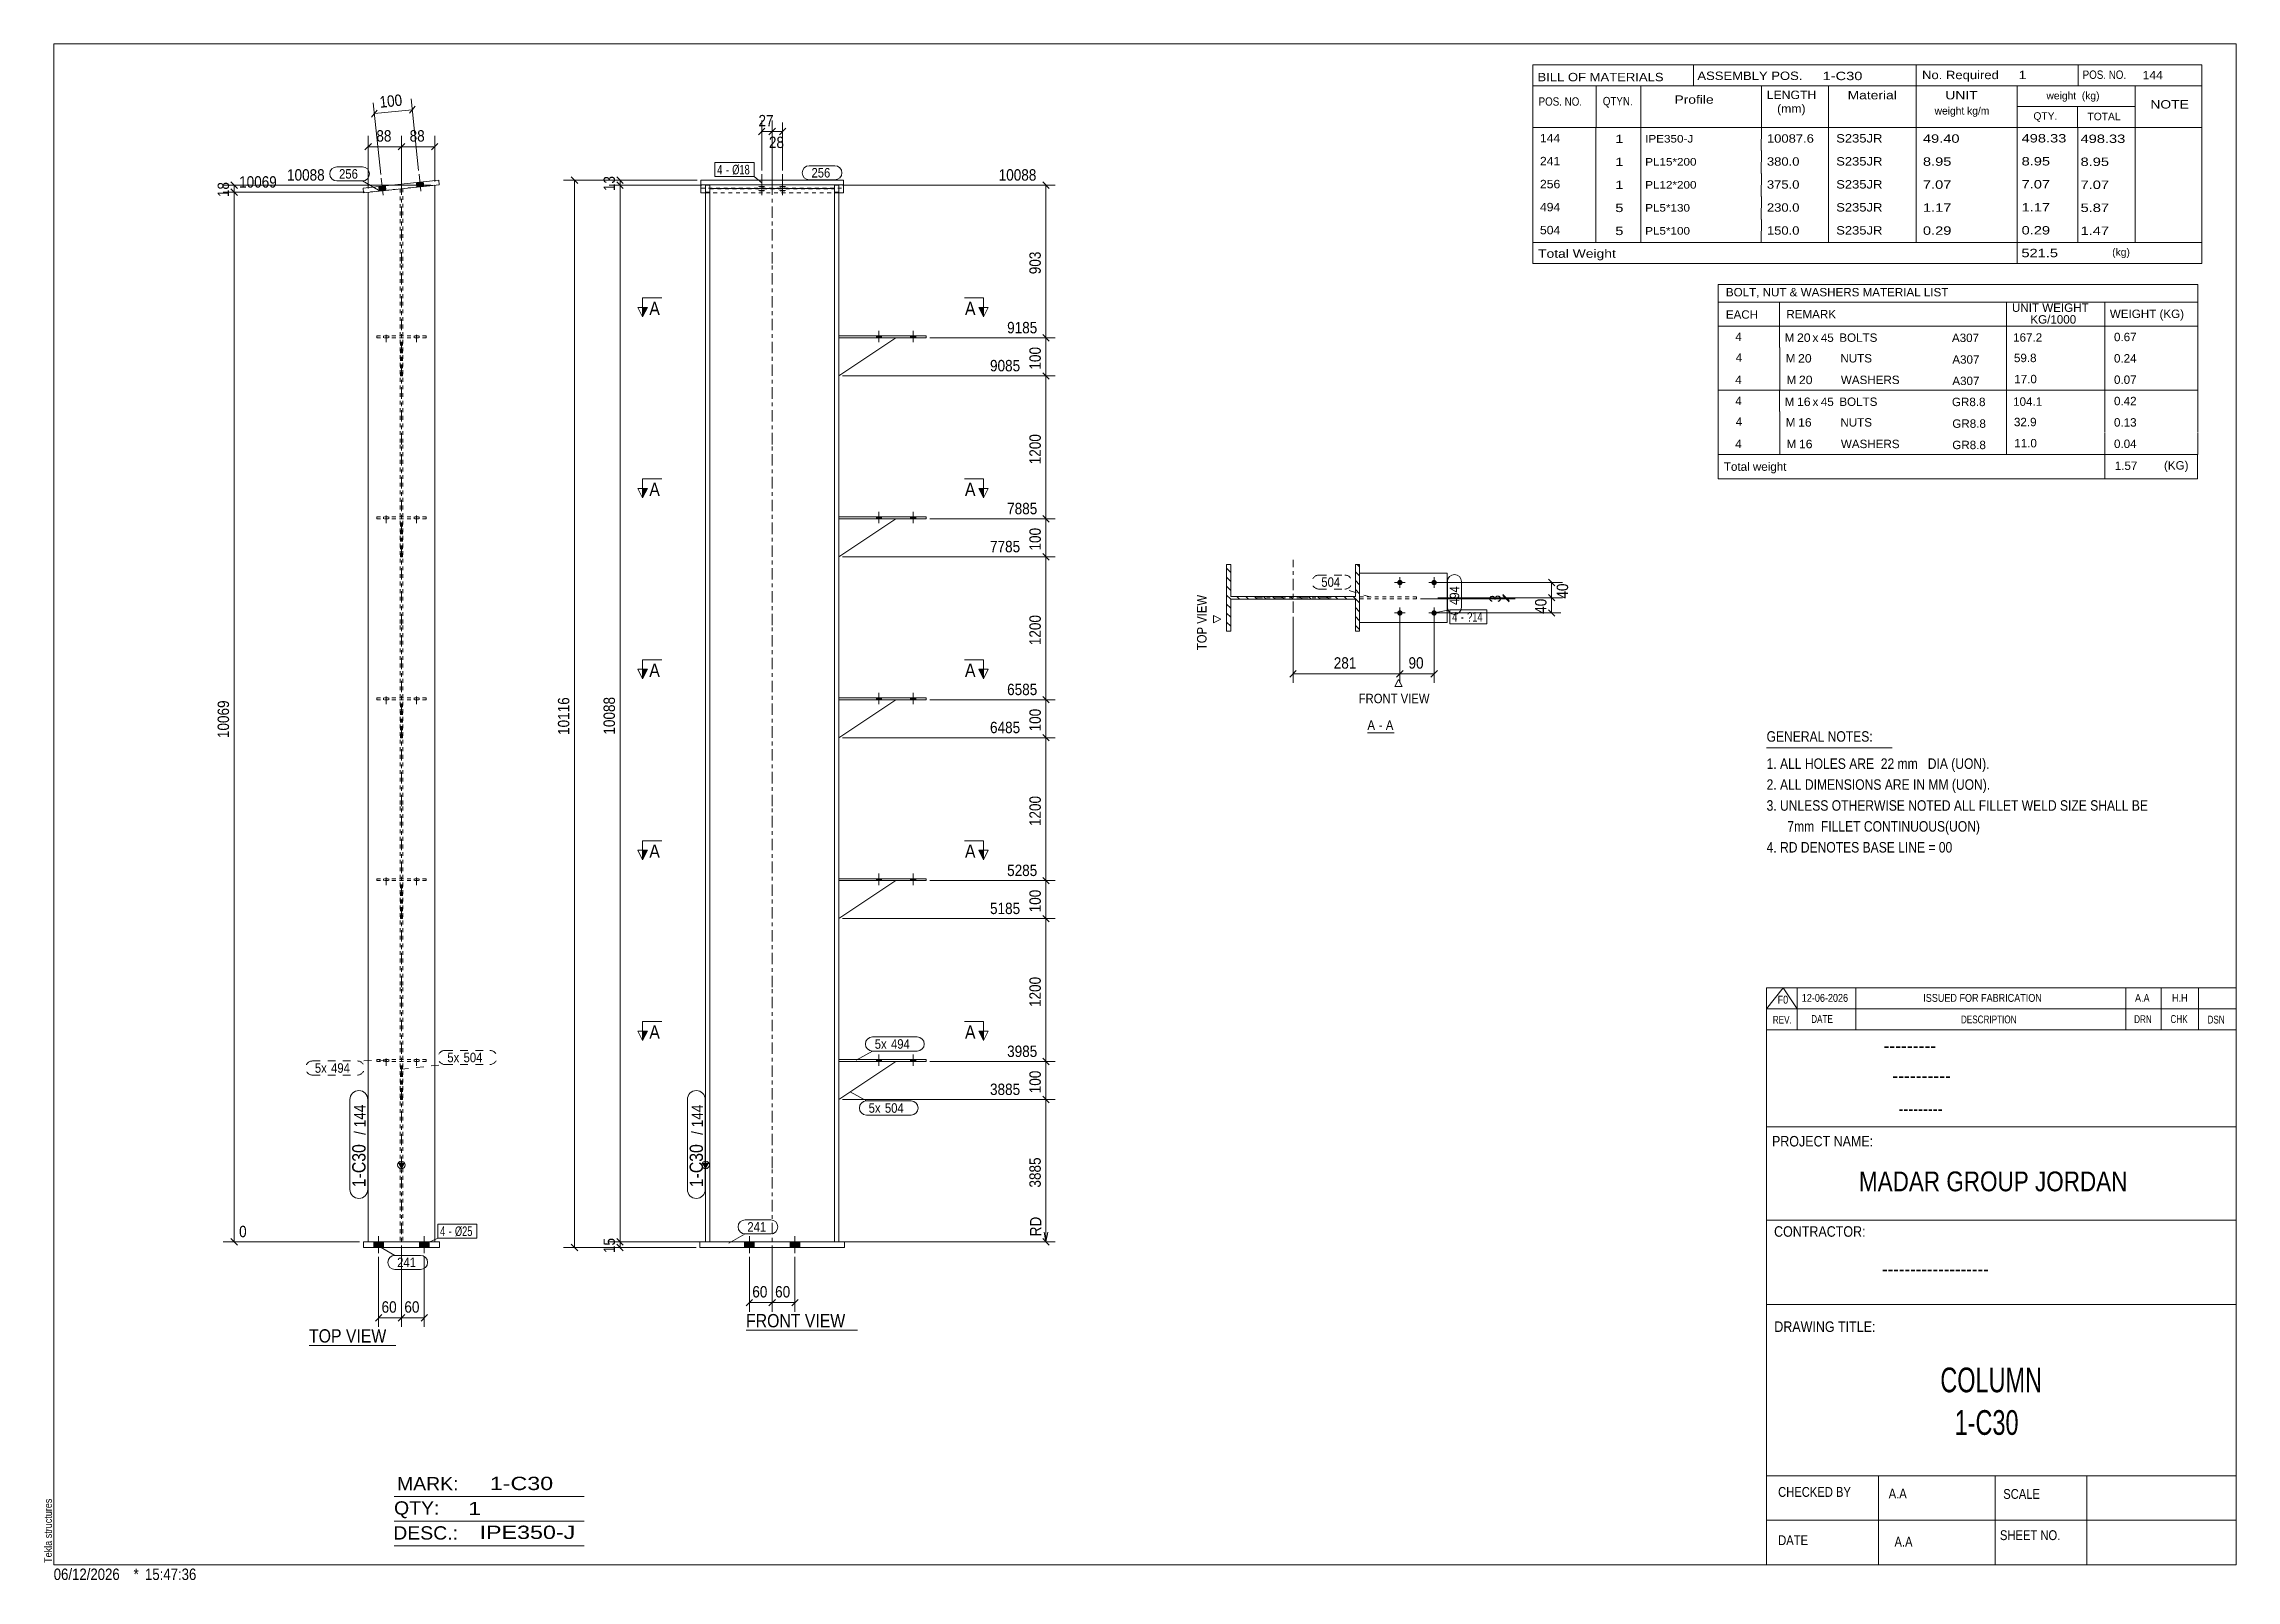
# Model space of a CAD drawing. Header units: millimetres. Extents: x 2 to 579, y 1 to 405.
import ezdxf

# ---------------------------------------------------------------- set-up
doc = ezdxf.new("R2010")
doc.units = ezdxf.units.MM
for name, pattern in [('XKITLINE00', [0]), ('XKITLINE01', [4, 1, -1, 1, -1]), ('XKITLINE02', [4, 2, -2]), ('XKITLINE03', [6, 3, -1, 1, -1])]:
    doc.linetypes.add(name, pattern=pattern)
for name, color, linetype, lineweight in [('Bolt', 3, 'Continuous', 0), ('BoltMark', 7, 'Continuous', 0), ('Dimensions', 7, 'Continuous', 0), ('DrawingSheet', 5, 'Continuous', 0), ('OtherObjectType', 7, 'Continuous', 0), ('Part', 2, 'Continuous', 0), ('PartMark', 7, 'Continuous', 0), ('Section', 6, 'Continuous', 0)]:
    doc.layers.add(name, color=color, linetype=linetype, lineweight=lineweight)
doc.styles.add('@ARIAL_UNICODE_MS_BOLD', font='ARIAL.TTF')
doc.styles.add('ARIAL', font='ARIAL.TTF')
doc.styles.add('ARIAL_NARROW', font='ARIALN.TTF')
doc.styles.add('COMIC_SANS_MS_BOLD', font='COMICBD.TTF')
doc.styles.add('SWIS721_EX_BT', font='ARIAL.TTF')
doc.styles.add('SWISSE', font='ARIAL.TTF')

# ---------------------------------------------------------------- blocks, each defined once
blk = doc.blocks.new('*A1')
at = {"layer": 'Part', "color": 7, "linetype": 'XKITLINE00', "lineweight": 0}
for p, q in [((314.55, 265.98), (313.45, 267.08)), ((348.45, 265.08), (347.35, 266.18)), ((348.45, 267.44), (347.81, 268.08)), ((314.55, 263.62), (313.45, 264.72)), ((314.55, 261.26), (313.45, 262.36)), ((314.55, 258.91), (313.45, 260.01)), ((316.83, 258.98), (316.13, 259.68)), ((319.19, 258.98), (318.49, 259.68)), ((321.55, 258.98), (320.85, 259.68)), ((323.91, 258.98), (323.21, 259.68)), ((326.26, 258.98), (325.56, 259.68)), ((328.62, 258.98), (327.92, 259.68)), ((330.98, 258.98), (330.28, 259.68)), ((333.33, 258.98), (332.63, 259.68)), ((335.69, 258.98), (334.99, 259.68)), ((338.05, 258.98), (337.35, 259.68)), ((340.41, 258.98), (339.71, 259.68)), ((342.76, 258.98), (342.06, 259.68)), ((345.12, 258.98), (344.42, 259.68)), ((348.45, 258.01), (346.78, 259.68)), ((348.45, 262.72), (347.35, 263.82)), ((348.45, 260.36), (347.35, 261.46)), ((314.55, 256.55), (313.45, 257.65)), ((314.55, 254.19), (313.45, 255.29)), ((348.45, 255.65), (347.35, 256.75)), ((348.45, 253.29), (347.35, 254.39)), ((314.55, 251.83), (313.45, 252.93)), ((313.45, 250.58), (313.45, 250.58)), ((313.45, 250.58), (313.45, 250.58)), ((348.45, 250.94), (347.35, 252.04))]:
    blk.add_line(p, q, dxfattribs=at)
blk = doc.blocks.new('*A2')
at = {"layer": 'Bolt'}
for points in [[(191.25, 367.62), (191.29, 367.62), (191.34, 367.62), (191.38, 367.62), (191.42, 367.62), (191.47, 367.62), (191.51, 367.61), (191.55, 367.61), (191.59, 367.61), (191.63, 367.6), (191.67, 367.6), (191.7, 367.59), (191.74, 367.59), (191.78, 367.58), (191.81, 367.57), (191.84, 367.57), (191.87, 367.56), (191.9, 367.55), (191.93, 367.55), (191.95, 367.54), (191.98, 367.53), (192, 367.52), (192.02, 367.52), (192.04, 367.51), (192.05, 367.5), (192.07, 367.49), (192.08, 367.48), (192.09, 367.47), (192.09, 367.46), (192.1, 367.45), (192.1, 367.45), (192.1, 367.44), (192.1, 367.43), (192.1, 367.42), (192.09, 367.41), (192.09, 367.4), (192.08, 367.39), (192.07, 367.38), (192.05, 367.37), (192.04, 367.36), (192.02, 367.36), (192, 367.35), (191.98, 367.34), (191.95, 367.33), (191.93, 367.32), (191.9, 367.32), (191.87, 367.31), (191.84, 367.3), (191.81, 367.3), (191.78, 367.29), (191.74, 367.29), (191.7, 367.28), (191.67, 367.28), (191.63, 367.27), (191.59, 367.27), (191.55, 367.26), (191.51, 367.26), (191.47, 367.26), (191.42, 367.25), (191.38, 367.25), (191.34, 367.25), (191.29, 367.25), (191.25, 367.25), (191.2, 367.25), (191.16, 367.25), (191.12, 367.25), (191.07, 367.25), (191.03, 367.25), (190.99, 367.25), (190.94, 367.26), (190.9, 367.26), (190.86, 367.26), (190.82, 367.27), (190.78, 367.27), (190.74, 367.28), (190.7, 367.28), (190.67, 367.29), (190.63, 367.29), (190.6, 367.3), (190.57, 367.3), (190.54, 367.31), (190.51, 367.32), (190.48, 367.32), (190.46, 367.33), (190.43, 367.34), (190.41, 367.35), (190.39, 367.36), (190.37, 367.36), (190.36, 367.37), (190.34, 367.38), (190.33, 367.39), (190.32, 367.4), (190.31, 367.41), (190.31, 367.42), (190.31, 367.43), (190.3, 367.44), (190.31, 367.45), (190.31, 367.45), (190.31, 367.46), (190.32, 367.47), (190.33, 367.48), (190.34, 367.49), (190.36, 367.5), (190.37, 367.51), (190.39, 367.52), (190.41, 367.52), (190.43, 367.53), (190.46, 367.54), (190.48, 367.55), (190.51, 367.55), (190.54, 367.56), (190.57, 367.57), (190.6, 367.57), (190.63, 367.58), (190.67, 367.59), (190.7, 367.59), (190.74, 367.6), (190.78, 367.6), (190.82, 367.61), (190.86, 367.61), (190.9, 367.61), (190.94, 367.62), (190.99, 367.62), (191.03, 367.62), (191.07, 367.62), (191.12, 367.62), (191.16, 367.62), (191.2, 367.62)], [(191.25, 366.57), (191.29, 366.57), (191.34, 366.57), (191.38, 366.57), (191.42, 366.57), (191.47, 366.57), (191.51, 366.56), (191.55, 366.56), (191.59, 366.56), (191.63, 366.55), (191.67, 366.55), (191.7, 366.54), (191.74, 366.54), (191.78, 366.53), (191.81, 366.53), (191.84, 366.52), (191.87, 366.51), (191.9, 366.51), (191.93, 366.5), (191.95, 366.49), (191.98, 366.48), (192, 366.48), (192.02, 366.47), (192.04, 366.46), (192.05, 366.45), (192.07, 366.44), (192.08, 366.43), (192.09, 366.42), (192.09, 366.41), (192.1, 366.41), (192.1, 366.4), (192.1, 366.39), (192.1, 366.38), (192.1, 366.37), (192.09, 366.36), (192.09, 366.35), (192.08, 366.34), (192.07, 366.33), (192.05, 366.32), (192.04, 366.32), (192.02, 366.31), (192, 366.3), (191.98, 366.29), (191.95, 366.28), (191.93, 366.28), (191.9, 366.27), (191.87, 366.26), (191.84, 366.25), (191.81, 366.25), (191.78, 366.24), (191.74, 366.24), (191.7, 366.23), (191.67, 366.23), (191.63, 366.22), (191.59, 366.22), (191.55, 366.21), (191.51, 366.21), (191.47, 366.21), (191.42, 366.21), (191.38, 366.2), (191.34, 366.2), (191.29, 366.2), (191.25, 366.2), (191.2, 366.2), (191.16, 366.2), (191.12, 366.2), (191.07, 366.2), (191.03, 366.2), (190.99, 366.21), (190.94, 366.21), (190.9, 366.21), (190.86, 366.21), (190.82, 366.22), (190.78, 366.22), (190.74, 366.23), (190.7, 366.23), (190.67, 366.24), (190.63, 366.24), (190.6, 366.25), (190.57, 366.25), (190.54, 366.26), (190.51, 366.27), (190.48, 366.28), (190.46, 366.28), (190.43, 366.29), (190.41, 366.3), (190.39, 366.31), (190.37, 366.32), (190.36, 366.32), (190.34, 366.33), (190.33, 366.34), (190.32, 366.35), (190.31, 366.36), (190.31, 366.37), (190.31, 366.38), (190.3, 366.39), (190.31, 366.4), (190.31, 366.41), (190.31, 366.41), (190.32, 366.42), (190.33, 366.43), (190.34, 366.44), (190.36, 366.45), (190.37, 366.46), (190.39, 366.47), (190.41, 366.48), (190.43, 366.48), (190.46, 366.49), (190.48, 366.5), (190.51, 366.51), (190.54, 366.51), (190.57, 366.52), (190.6, 366.53), (190.63, 366.53), (190.67, 366.54), (190.7, 366.54), (190.74, 366.55), (190.78, 366.55), (190.82, 366.56), (190.86, 366.56), (190.9, 366.56), (190.94, 366.57), (190.99, 366.57), (191.03, 366.57), (191.07, 366.57), (191.12, 366.57), (191.16, 366.57), (191.2, 366.57)], [(196.75, 367.62), (196.79, 367.62), (196.84, 367.62), (196.88, 367.62), (196.92, 367.62), (196.97, 367.62), (197.01, 367.61), (197.05, 367.61), (197.09, 367.61), (197.13, 367.6), (197.17, 367.6), (197.2, 367.59), (197.24, 367.59), (197.28, 367.58), (197.31, 367.57), (197.34, 367.57), (197.37, 367.56), (197.4, 367.55), (197.43, 367.55), (197.45, 367.54), (197.48, 367.53), (197.5, 367.52), (197.52, 367.52), (197.54, 367.51), (197.55, 367.5), (197.57, 367.49), (197.58, 367.48), (197.59, 367.47), (197.59, 367.46), (197.6, 367.45), (197.6, 367.45), (197.6, 367.44), (197.6, 367.43), (197.6, 367.42), (197.59, 367.41), (197.59, 367.4), (197.58, 367.39), (197.57, 367.38), (197.55, 367.37), (197.54, 367.36), (197.52, 367.36), (197.5, 367.35), (197.48, 367.34), (197.45, 367.33), (197.43, 367.32), (197.4, 367.32), (197.37, 367.31), (197.34, 367.3), (197.31, 367.3), (197.28, 367.29), (197.24, 367.29), (197.2, 367.28), (197.17, 367.28), (197.13, 367.27), (197.09, 367.27), (197.05, 367.26), (197.01, 367.26), (196.97, 367.26), (196.92, 367.25), (196.88, 367.25), (196.84, 367.25), (196.79, 367.25), (196.75, 367.25), (196.7, 367.25), (196.66, 367.25), (196.62, 367.25), (196.57, 367.25), (196.53, 367.25), (196.49, 367.25), (196.44, 367.26), (196.4, 367.26), (196.36, 367.26), (196.32, 367.27), (196.28, 367.27), (196.24, 367.28), (196.2, 367.28), (196.17, 367.29), (196.13, 367.29), (196.1, 367.3), (196.07, 367.3), (196.04, 367.31), (196.01, 367.32), (195.98, 367.32), (195.96, 367.33), (195.93, 367.34), (195.91, 367.35), (195.89, 367.36), (195.87, 367.36), (195.86, 367.37), (195.84, 367.38), (195.83, 367.39), (195.82, 367.4), (195.81, 367.41), (195.81, 367.42), (195.81, 367.43), (195.8, 367.44), (195.81, 367.45), (195.81, 367.45), (195.81, 367.46), (195.82, 367.47), (195.83, 367.48), (195.84, 367.49), (195.86, 367.5), (195.87, 367.51), (195.89, 367.52), (195.91, 367.52), (195.93, 367.53), (195.96, 367.54), (195.98, 367.55), (196.01, 367.55), (196.04, 367.56), (196.07, 367.57), (196.1, 367.57), (196.13, 367.58), (196.17, 367.59), (196.2, 367.59), (196.24, 367.6), (196.28, 367.6), (196.32, 367.61), (196.36, 367.61), (196.4, 367.61), (196.44, 367.62), (196.49, 367.62), (196.53, 367.62), (196.57, 367.62), (196.62, 367.62), (196.66, 367.62), (196.7, 367.62)], [(196.75, 366.57), (196.79, 366.57), (196.84, 366.57), (196.88, 366.57), (196.92, 366.57), (196.97, 366.57), (197.01, 366.56), (197.05, 366.56), (197.09, 366.56), (197.13, 366.55), (197.17, 366.55), (197.2, 366.54), (197.24, 366.54), (197.28, 366.53), (197.31, 366.53), (197.34, 366.52), (197.37, 366.51), (197.4, 366.51), (197.43, 366.5), (197.45, 366.49), (197.48, 366.48), (197.5, 366.48), (197.52, 366.47), (197.54, 366.46), (197.55, 366.45), (197.57, 366.44), (197.58, 366.43), (197.59, 366.42), (197.59, 366.41), (197.6, 366.41), (197.6, 366.4), (197.6, 366.39), (197.6, 366.38), (197.6, 366.37), (197.59, 366.36), (197.59, 366.35), (197.58, 366.34), (197.57, 366.33), (197.55, 366.32), (197.54, 366.32), (197.52, 366.31), (197.5, 366.3), (197.48, 366.29), (197.45, 366.28), (197.43, 366.28), (197.4, 366.27), (197.37, 366.26), (197.34, 366.25), (197.31, 366.25), (197.28, 366.24), (197.24, 366.24), (197.2, 366.23), (197.17, 366.23), (197.13, 366.22), (197.09, 366.22), (197.05, 366.21), (197.01, 366.21), (196.97, 366.21), (196.92, 366.21), (196.88, 366.2), (196.84, 366.2), (196.79, 366.2), (196.75, 366.2), (196.7, 366.2), (196.66, 366.2), (196.62, 366.2), (196.57, 366.2), (196.53, 366.2), (196.49, 366.21), (196.44, 366.21), (196.4, 366.21), (196.36, 366.21), (196.32, 366.22), (196.28, 366.22), (196.24, 366.23), (196.2, 366.23), (196.17, 366.24), (196.13, 366.24), (196.1, 366.25), (196.07, 366.25), (196.04, 366.26), (196.01, 366.27), (195.98, 366.28), (195.96, 366.28), (195.93, 366.29), (195.91, 366.3), (195.89, 366.31), (195.87, 366.32), (195.86, 366.32), (195.84, 366.33), (195.83, 366.34), (195.82, 366.35), (195.81, 366.36), (195.81, 366.37), (195.81, 366.38), (195.8, 366.39), (195.81, 366.4), (195.81, 366.41), (195.81, 366.41), (195.82, 366.42), (195.83, 366.43), (195.84, 366.44), (195.86, 366.45), (195.87, 366.46), (195.89, 366.47), (195.91, 366.48), (195.93, 366.48), (195.96, 366.49), (195.98, 366.5), (196.01, 366.51), (196.04, 366.51), (196.07, 366.52), (196.1, 366.53), (196.13, 366.53), (196.17, 366.54), (196.2, 366.54), (196.24, 366.55), (196.28, 366.55), (196.32, 366.56), (196.36, 366.56), (196.4, 366.56), (196.44, 366.57), (196.49, 366.57), (196.53, 366.57), (196.57, 366.57), (196.62, 366.57), (196.66, 366.57), (196.7, 366.57)]]:
    blk.add_hatch(color=3, dxfattribs=at).paths.add_polyline_path(points, flags=17)
at = {"layer": 'Bolt', "color": 3, "linetype": 'XKITLINE00', "lineweight": 0}
for p, q in [((191.2, 370.69), (191.2, 366.22)), ((191.2, 369.64), (191.2, 365.17)), ((196.7, 370.69), (196.7, 366.22)), ((196.7, 369.64), (196.7, 365.17))]:
    blk.add_line(p, q, dxfattribs=at)
blk = doc.blocks.new('*A3')
at = {"layer": 'Bolt'}
for points in [[(189.2, 89.95), (189.2, 88.45), (186.7, 88.45), (186.7, 89.95)], [(189.2, 89.95), (189.2, 88.45), (186.7, 88.45), (186.7, 89.95)], [(201.2, 89.95), (201.2, 88.45), (198.7, 88.45), (198.7, 89.95)], [(201.2, 89.95), (201.2, 88.45), (198.7, 88.45), (198.7, 89.95)]]:
    blk.add_hatch(color=3, dxfattribs=at).paths.add_polyline_path(points, flags=17)
at = {"layer": 'Bolt', "color": 3, "linetype": 'XKITLINE00', "lineweight": 0}
for p, q in [((186.7, 89.95), (186.7, 88.45)), ((186.7, 89.95), (186.7, 88.45)), ((187.95, 91.45), (187.95, 86.95)), ((187.95, 91.45), (187.95, 86.95)), ((189.2, 89.95), (189.2, 88.45)), ((189.2, 89.95), (189.2, 88.45)), ((198.7, 89.95), (198.7, 88.45)), ((198.7, 89.95), (198.7, 88.45)), ((199.95, 91.45), (199.95, 86.95)), ((199.95, 91.45), (199.95, 86.95)), ((201.2, 89.95), (201.2, 88.45)), ((201.2, 89.95), (201.2, 88.45))]:
    blk.add_line(p, q, dxfattribs=at)
blk = doc.blocks.new('*A4')
at = {"layer": 'Bolt'}
for points in [[(222.75, 137.85), (222.75, 137.35), (221.35, 137.35), (221.35, 137.85)], [(222.75, 137.85), (222.75, 137.35), (221.35, 137.35), (221.35, 137.85)], [(231.75, 137.85), (231.75, 137.35), (230.35, 137.35), (230.35, 137.85)], [(231.75, 137.85), (231.75, 137.35), (230.35, 137.35), (230.35, 137.85)]]:
    blk.add_hatch(color=3, dxfattribs=at).paths.add_polyline_path(points, flags=17)
at = {"layer": 'Bolt', "color": 3, "linetype": 'XKITLINE00', "lineweight": 0}
for p, q in [((222.05, 136.19), (222.05, 139.19)), ((222.05, 136.19), (222.05, 139.19)), ((231.05, 136.19), (231.05, 139.19)), ((231.05, 136.19), (231.05, 139.19)), ((221.35, 137.35), (221.35, 137.85)), ((221.35, 137.35), (221.35, 137.85)), ((222.75, 137.35), (222.75, 137.85)), ((222.75, 137.35), (222.75, 137.85)), ((230.35, 137.35), (230.35, 137.85)), ((230.35, 137.35), (230.35, 137.85)), ((231.75, 137.35), (231.75, 137.85)), ((231.75, 137.35), (231.75, 137.85))]:
    blk.add_line(p, q, dxfattribs=at)
blk = doc.blocks.new('*A5')
at = {"layer": 'Bolt'}
for points in [[(222.75, 185.43), (222.75, 184.93), (221.35, 184.93), (221.35, 185.43)], [(222.75, 185.43), (222.75, 184.93), (221.35, 184.93), (221.35, 185.43)], [(231.75, 185.43), (231.75, 184.93), (230.35, 184.93), (230.35, 185.43)], [(231.75, 185.43), (231.75, 184.93), (230.35, 184.93), (230.35, 185.43)]]:
    blk.add_hatch(color=3, dxfattribs=at).paths.add_polyline_path(points, flags=17)
at = {"layer": 'Bolt', "color": 3, "linetype": 'XKITLINE00', "lineweight": 0}
for p, q in [((221.35, 184.93), (221.35, 185.43)), ((221.35, 184.93), (221.35, 185.43)), ((222.05, 183.77), (222.05, 186.77)), ((222.05, 183.77), (222.05, 186.77)), ((222.75, 184.93), (222.75, 185.43)), ((222.75, 184.93), (222.75, 185.43)), ((230.35, 184.93), (230.35, 185.43)), ((230.35, 184.93), (230.35, 185.43)), ((231.05, 183.77), (231.05, 186.77)), ((231.05, 183.77), (231.05, 186.77)), ((231.75, 184.93), (231.75, 185.43)), ((231.75, 184.93), (231.75, 185.43))]:
    blk.add_line(p, q, dxfattribs=at)
blk = doc.blocks.new('*A6')
at = {"layer": 'Bolt'}
for points in [[(222.75, 233.01), (222.75, 232.51), (221.35, 232.51), (221.35, 233.01)], [(222.75, 233.01), (222.75, 232.51), (221.35, 232.51), (221.35, 233.01)], [(231.75, 233.01), (231.75, 232.51), (230.35, 232.51), (230.35, 233.01)], [(231.75, 233.01), (231.75, 232.51), (230.35, 232.51), (230.35, 233.01)]]:
    blk.add_hatch(color=3, dxfattribs=at).paths.add_polyline_path(points, flags=17)
at = {"layer": 'Bolt', "color": 3, "linetype": 'XKITLINE00', "lineweight": 0}
for p, q in [((221.35, 232.51), (221.35, 233.01)), ((221.35, 232.51), (221.35, 233.01)), ((222.05, 231.35), (222.05, 234.35)), ((222.05, 231.35), (222.05, 234.35)), ((222.75, 232.51), (222.75, 233.01)), ((222.75, 232.51), (222.75, 233.01)), ((230.35, 232.51), (230.35, 233.01)), ((230.35, 232.51), (230.35, 233.01)), ((231.05, 231.35), (231.05, 234.35)), ((231.05, 231.35), (231.05, 234.35)), ((231.75, 232.51), (231.75, 233.01)), ((231.75, 232.51), (231.75, 233.01))]:
    blk.add_line(p, q, dxfattribs=at)
blk = doc.blocks.new('*A7')
at = {"layer": 'Bolt'}
for points in [[(222.75, 280.59), (222.75, 280.09), (221.35, 280.09), (221.35, 280.59)], [(222.75, 280.59), (222.75, 280.09), (221.35, 280.09), (221.35, 280.59)], [(231.75, 280.59), (231.75, 280.09), (230.35, 280.09), (230.35, 280.59)], [(231.75, 280.59), (231.75, 280.09), (230.35, 280.09), (230.35, 280.59)]]:
    blk.add_hatch(color=3, dxfattribs=at).paths.add_polyline_path(points, flags=17)
at = {"layer": 'Bolt', "color": 3, "linetype": 'XKITLINE00', "lineweight": 0}
for p, q in [((221.35, 280.09), (221.35, 280.59)), ((221.35, 280.09), (221.35, 280.59)), ((222.05, 278.93), (222.05, 281.93)), ((222.05, 278.93), (222.05, 281.93)), ((222.75, 280.09), (222.75, 280.59)), ((222.75, 280.09), (222.75, 280.59)), ((230.35, 280.09), (230.35, 280.59)), ((230.35, 280.09), (230.35, 280.59)), ((231.05, 278.93), (231.05, 281.93)), ((231.05, 278.93), (231.05, 281.93)), ((231.75, 280.09), (231.75, 280.59)), ((231.75, 280.09), (231.75, 280.59))]:
    blk.add_line(p, q, dxfattribs=at)
blk = doc.blocks.new('*A8')
at = {"layer": 'Bolt'}
for points in [[(222.75, 328.17), (222.75, 327.67), (221.35, 327.67), (221.35, 328.17)], [(222.75, 328.17), (222.75, 327.67), (221.35, 327.67), (221.35, 328.17)], [(231.75, 328.17), (231.75, 327.67), (230.35, 327.67), (230.35, 328.17)], [(231.75, 328.17), (231.75, 327.67), (230.35, 327.67), (230.35, 328.17)]]:
    blk.add_hatch(color=3, dxfattribs=at).paths.add_polyline_path(points, flags=17)
at = {"layer": 'Bolt', "color": 3, "linetype": 'XKITLINE00', "lineweight": 0}
for p, q in [((222.05, 326.51), (222.05, 329.51)), ((222.05, 326.51), (222.05, 329.51)), ((231.05, 326.51), (231.05, 329.51)), ((231.05, 326.51), (231.05, 329.51)), ((221.35, 327.67), (221.35, 328.17)), ((221.35, 327.67), (221.35, 328.17)), ((222.75, 327.67), (222.75, 328.17)), ((222.75, 327.67), (222.75, 328.17)), ((230.35, 327.67), (230.35, 328.17)), ((230.35, 327.67), (230.35, 328.17)), ((231.75, 327.67), (231.75, 328.17)), ((231.75, 327.67), (231.75, 328.17))]:
    blk.add_line(p, q, dxfattribs=at)
blk = doc.blocks.new('*A9')
at = {"layer": 'Part'}
blk.add_hatch(color=2, dxfattribs=at).paths.add_polyline_path([(175.65, 110.66), (177.25, 110.66), (176.45, 109.26)], flags=17)
at = {"layer": 'Part', "color": 7, "linetype": 'XKITLINE03', "lineweight": 0}
for p, q in [((193.95, 347.25), (193.95, 376.91)), ((193.95, 299.67), (193.95, 347.15)), ((193.95, 252.09), (193.95, 299.57)), ((193.95, 204.51), (193.95, 251.99)), ((193.95, 156.93), (193.95, 204.41)), ((193.95, 109.35), (193.95, 156.83)), ((193.95, 79.95), (193.95, 109.25))]:
    blk.add_line(p, q, dxfattribs=at)
at = {"layer": 'Part', "color": 2, "linetype": 'XKITLINE00', "lineweight": 0}
for p, q in [((177.55, 367.83), (176.45, 367.83)), ((176.45, 367.83), (176.45, 347.25)), ((177.55, 347.25), (177.55, 367.83)), ((177.55, 366.95), (210.35, 366.95)), ((211.45, 367.83), (210.35, 367.83)), ((210.35, 367.83), (210.35, 347.25)), ((211.45, 347.25), (211.45, 367.83)), ((176.45, 347.15), (176.45, 299.67)), ((177.55, 299.67), (177.55, 347.15)), ((210.35, 347.15), (210.35, 299.67)), ((211.45, 299.67), (211.45, 347.15)), ((176.45, 299.57), (176.45, 252.09)), ((177.55, 252.09), (177.55, 299.57)), ((210.35, 299.57), (210.35, 252.09)), ((211.45, 252.09), (211.45, 299.57)), ((176.45, 251.99), (176.45, 204.51)), ((177.55, 204.51), (177.55, 251.99)), ((210.35, 251.99), (210.35, 204.51)), ((211.45, 204.51), (211.45, 251.99)), ((176.45, 204.41), (176.45, 156.93)), ((177.55, 156.93), (177.55, 204.41)), ((210.35, 204.41), (210.35, 156.93)), ((211.45, 156.93), (211.45, 204.41)), ((176.45, 156.83), (176.45, 109.35)), ((177.55, 109.35), (177.55, 156.83)), ((210.35, 156.83), (210.35, 109.35)), ((211.45, 109.35), (211.45, 156.83)), ((176.45, 109.26), (175.65, 110.66)), ((175.65, 110.66), (177.25, 110.66)), ((177.25, 110.66), (176.45, 109.26)), ((176.45, 109.25), (176.45, 89.95)), ((177.55, 89.95), (177.55, 109.25)), ((210.35, 109.25), (210.35, 89.95)), ((211.45, 89.95), (211.45, 109.25))]:
    blk.add_line(p, q, dxfattribs=at)
at = {"layer": 'Part', "color": 7, "linetype": 'XKITLINE01', "lineweight": 0}
for p, q in [((176.45, 365.99), (177.55, 365.99)), ((177.55, 366.87), (210.35, 366.87)), ((210.35, 365.99), (211.45, 365.99)), ((176.45, 89.95), (211.45, 89.95))]:
    blk.add_line(p, q, dxfattribs=at)
at = {"layer": 'Part', "color": 2, "linetype": 'XKITLINE00', "lineweight": 0}
blk.add_circle((176.45, 110.16), 1, dxfattribs=at)
blk = doc.blocks.new('*A10')
at = {"layer": 'Part', "color": 2, "linetype": 'XKITLINE00', "lineweight": 0}
for p, q in [((175.2, 369.15), (212.7, 369.15)), ((175.2, 369.15), (175.2, 365.86)), ((212.7, 369.15), (212.7, 365.86)), ((175.2, 367.96), (212.7, 367.96)), ((175.2, 365.86), (176.45, 365.86)), ((212.7, 365.86), (211.45, 365.86))]:
    blk.add_line(p, q, dxfattribs=at)
at = {"layer": 'Part', "color": 7, "linetype": 'XKITLINE01', "lineweight": 0}
for p, q in [((175.2, 367.06), (212.7, 367.06)), ((211.45, 365.86), (176.45, 365.86))]:
    blk.add_line(p, q, dxfattribs=at)
blk = doc.blocks.new('*A11')
at = {"layer": 'Part', "color": 2, "linetype": 'XKITLINE00', "lineweight": 0}
for p, q in [((212.95, 89.95), (174.95, 89.95)), ((174.95, 89.95), (174.95, 88.45)), ((212.95, 88.45), (174.95, 88.45)), ((212.95, 89.95), (212.95, 88.45))]:
    blk.add_line(p, q, dxfattribs=at)
blk = doc.blocks.new('*A12')
at = {"layer": 'Part', "color": 2, "linetype": 'XKITLINE00', "lineweight": 0}
for p, q in [((211.45, 137.85), (234.45, 137.85)), ((234.45, 137.35), (211.45, 137.35)), ((234.45, 137.85), (234.45, 137.35))]:
    blk.add_line(p, q, dxfattribs=at)
at = {"layer": 'Part', "color": 7, "linetype": 'XKITLINE01', "lineweight": 0}
blk.add_line((211.45, 137.35), (211.45, 137.85), dxfattribs=at)
blk = doc.blocks.new('*A13')
at = {"layer": 'Part', "color": 2, "linetype": 'XKITLINE00', "lineweight": 0}
blk.add_line((211.45, 127.35), (226.45, 137.35), dxfattribs=at)
at = {"layer": 'Part', "color": 7, "linetype": 'XKITLINE01', "lineweight": 0}
for p, q in [((211.45, 137.35), (211.45, 127.35)), ((226.45, 137.35), (211.45, 137.35))]:
    blk.add_line(p, q, dxfattribs=at)
blk = doc.blocks.new('*A14')
at = {"layer": 'Part', "color": 2, "linetype": 'XKITLINE00', "lineweight": 0}
for p, q in [((211.45, 185.43), (234.45, 185.43)), ((234.45, 184.93), (211.45, 184.93)), ((234.45, 185.43), (234.45, 184.93))]:
    blk.add_line(p, q, dxfattribs=at)
at = {"layer": 'Part', "color": 7, "linetype": 'XKITLINE01', "lineweight": 0}
blk.add_line((211.45, 184.93), (211.45, 185.43), dxfattribs=at)
blk = doc.blocks.new('*A15')
at = {"layer": 'Part', "color": 2, "linetype": 'XKITLINE00', "lineweight": 0}
blk.add_line((211.45, 174.93), (226.45, 184.93), dxfattribs=at)
at = {"layer": 'Part', "color": 7, "linetype": 'XKITLINE01', "lineweight": 0}
for p, q in [((211.45, 184.93), (211.45, 174.93)), ((226.45, 184.93), (211.45, 184.93))]:
    blk.add_line(p, q, dxfattribs=at)
blk = doc.blocks.new('*A16')
at = {"layer": 'Part', "color": 2, "linetype": 'XKITLINE00', "lineweight": 0}
for p, q in [((211.45, 233.01), (234.45, 233.01)), ((234.45, 232.51), (211.45, 232.51)), ((234.45, 233.01), (234.45, 232.51))]:
    blk.add_line(p, q, dxfattribs=at)
at = {"layer": 'Part', "color": 7, "linetype": 'XKITLINE01', "lineweight": 0}
blk.add_line((211.45, 232.51), (211.45, 233.01), dxfattribs=at)
blk = doc.blocks.new('*A17')
at = {"layer": 'Part', "color": 2, "linetype": 'XKITLINE00', "lineweight": 0}
blk.add_line((211.45, 222.51), (226.45, 232.51), dxfattribs=at)
at = {"layer": 'Part', "color": 7, "linetype": 'XKITLINE01', "lineweight": 0}
for p, q in [((211.45, 232.51), (211.45, 222.51)), ((226.45, 232.51), (211.45, 232.51))]:
    blk.add_line(p, q, dxfattribs=at)
blk = doc.blocks.new('*A18')
at = {"layer": 'Part', "color": 2, "linetype": 'XKITLINE00', "lineweight": 0}
for p, q in [((211.45, 280.59), (234.45, 280.59)), ((234.45, 280.09), (211.45, 280.09)), ((234.45, 280.59), (234.45, 280.09))]:
    blk.add_line(p, q, dxfattribs=at)
at = {"layer": 'Part', "color": 7, "linetype": 'XKITLINE01', "lineweight": 0}
blk.add_line((211.45, 280.09), (211.45, 280.59), dxfattribs=at)
blk = doc.blocks.new('*A19')
at = {"layer": 'Part', "color": 2, "linetype": 'XKITLINE00', "lineweight": 0}
blk.add_line((211.45, 270.09), (226.45, 280.09), dxfattribs=at)
at = {"layer": 'Part', "color": 7, "linetype": 'XKITLINE01', "lineweight": 0}
for p, q in [((211.45, 280.09), (211.45, 270.09)), ((226.45, 280.09), (211.45, 280.09))]:
    blk.add_line(p, q, dxfattribs=at)
blk = doc.blocks.new('*A20')
at = {"layer": 'Part', "color": 2, "linetype": 'XKITLINE00', "lineweight": 0}
for p, q in [((211.45, 328.17), (234.45, 328.17)), ((234.45, 327.67), (211.45, 327.67)), ((234.45, 328.17), (234.45, 327.67))]:
    blk.add_line(p, q, dxfattribs=at)
at = {"layer": 'Part', "color": 7, "linetype": 'XKITLINE01', "lineweight": 0}
blk.add_line((211.45, 327.67), (211.45, 328.17), dxfattribs=at)
blk = doc.blocks.new('*A21')
at = {"layer": 'Part', "color": 2, "linetype": 'XKITLINE00', "lineweight": 0}
blk.add_line((211.45, 317.67), (226.45, 327.67), dxfattribs=at)
at = {"layer": 'Part', "color": 7, "linetype": 'XKITLINE01', "lineweight": 0}
for p, q in [((211.45, 327.67), (211.45, 317.67)), ((226.45, 327.67), (211.45, 327.67))]:
    blk.add_line(p, q, dxfattribs=at)
blk = doc.blocks.new('*A22')
at = {"layer": 'Bolt'}
for points in [[(92.25, 367.67), (92.37, 366.48), (90.58, 366.29), (90.46, 367.49)], [(92.25, 367.67), (92.37, 366.48), (90.58, 366.29), (90.46, 367.49)], [(102.19, 368.72), (102.32, 367.53), (100.53, 367.34), (100.4, 368.54)], [(102.19, 368.72), (102.32, 367.53), (100.53, 367.34), (100.4, 368.54)]]:
    blk.add_hatch(color=3, dxfattribs=at).paths.add_polyline_path(points, flags=17)
at = {"layer": 'Bolt', "color": 3, "linetype": 'XKITLINE00', "lineweight": 0}
for p, q in [((91.13, 369.64), (91.61, 365.17)), ((91.13, 369.64), (91.61, 365.17)), ((101.08, 370.69), (101.55, 366.22)), ((101.08, 370.69), (101.55, 366.22)), ((90.46, 367.49), (90.58, 366.29)), ((90.46, 367.49), (90.58, 366.29)), ((92.25, 367.67), (92.37, 366.48)), ((92.25, 367.67), (92.37, 366.48)), ((100.4, 368.54), (100.53, 367.34)), ((100.4, 368.54), (100.53, 367.34)), ((102.19, 368.72), (102.32, 367.53)), ((102.19, 368.72), (102.32, 367.53))]:
    blk.add_line(p, q, dxfattribs=at)
blk = doc.blocks.new('*A23')
at = {"layer": 'Bolt'}
for points in [[(91.7, 89.95), (91.7, 88.45), (89.2, 88.45), (89.2, 89.95)], [(91.7, 89.95), (91.7, 88.45), (89.2, 88.45), (89.2, 89.95)], [(103.7, 89.95), (103.7, 88.45), (101.2, 88.45), (101.2, 89.95)], [(103.7, 89.95), (103.7, 88.45), (101.2, 88.45), (101.2, 89.95)]]:
    blk.add_hatch(color=3, dxfattribs=at).paths.add_polyline_path(points, flags=17)
at = {"layer": 'Bolt', "color": 3, "linetype": 'XKITLINE00', "lineweight": 0}
for p, q in [((89.2, 89.95), (89.2, 88.45)), ((89.2, 89.95), (89.2, 88.45)), ((90.45, 91.45), (90.45, 86.95)), ((90.45, 91.45), (90.45, 86.95)), ((91.7, 89.95), (91.7, 88.45)), ((91.7, 89.95), (91.7, 88.45)), ((101.2, 89.95), (101.2, 88.45)), ((101.2, 89.95), (101.2, 88.45)), ((102.45, 91.45), (102.45, 86.95)), ((102.45, 91.45), (102.45, 86.95)), ((103.7, 89.95), (103.7, 88.45)), ((103.7, 89.95), (103.7, 88.45))]:
    blk.add_line(p, q, dxfattribs=at)
blk = doc.blocks.new('*A24')
at = {"layer": 'Bolt', "color": 3, "linetype": 'XKITLINE02', "lineweight": 0}
for p, q in [((92.45, 136.19), (92.45, 139.19)), ((92.45, 136.19), (92.45, 139.19)), ((100.45, 136.19), (100.45, 139.19)), ((100.45, 136.19), (100.45, 139.19)), ((91.75, 137.35), (91.75, 137.85)), ((91.75, 137.35), (91.75, 137.85)), ((93.15, 137.35), (93.15, 137.85)), ((93.15, 137.35), (93.15, 137.85)), ((99.75, 137.35), (99.75, 137.85)), ((99.75, 137.35), (99.75, 137.85)), ((101.15, 137.35), (101.15, 137.85)), ((101.15, 137.35), (101.15, 137.85))]:
    blk.add_line(p, q, dxfattribs=at)
blk = doc.blocks.new('*A25')
at = {"layer": 'Bolt', "color": 3, "linetype": 'XKITLINE02', "lineweight": 0}
for p, q in [((91.75, 184.93), (91.75, 185.43)), ((91.75, 184.93), (91.75, 185.43)), ((92.45, 183.77), (92.45, 186.77)), ((92.45, 183.77), (92.45, 186.77)), ((93.15, 184.93), (93.15, 185.43)), ((93.15, 184.93), (93.15, 185.43)), ((99.75, 184.93), (99.75, 185.43)), ((99.75, 184.93), (99.75, 185.43)), ((100.45, 183.77), (100.45, 186.77)), ((100.45, 183.77), (100.45, 186.77)), ((101.15, 184.93), (101.15, 185.43)), ((101.15, 184.93), (101.15, 185.43))]:
    blk.add_line(p, q, dxfattribs=at)
blk = doc.blocks.new('*A26')
at = {"layer": 'Bolt', "color": 3, "linetype": 'XKITLINE02', "lineweight": 0}
for p, q in [((91.75, 232.51), (91.75, 233.01)), ((91.75, 232.51), (91.75, 233.01)), ((92.45, 231.35), (92.45, 234.35)), ((92.45, 231.35), (92.45, 234.35)), ((93.15, 232.51), (93.15, 233.01)), ((93.15, 232.51), (93.15, 233.01)), ((99.75, 232.51), (99.75, 233.01)), ((99.75, 232.51), (99.75, 233.01)), ((100.45, 231.35), (100.45, 234.35)), ((100.45, 231.35), (100.45, 234.35)), ((101.15, 232.51), (101.15, 233.01)), ((101.15, 232.51), (101.15, 233.01))]:
    blk.add_line(p, q, dxfattribs=at)
blk = doc.blocks.new('*A27')
at = {"layer": 'Bolt', "color": 3, "linetype": 'XKITLINE02', "lineweight": 0}
for p, q in [((91.75, 280.09), (91.75, 280.59)), ((91.75, 280.09), (91.75, 280.59)), ((92.45, 278.93), (92.45, 281.93)), ((92.45, 278.93), (92.45, 281.93)), ((93.15, 280.09), (93.15, 280.59)), ((93.15, 280.09), (93.15, 280.59)), ((99.75, 280.09), (99.75, 280.59)), ((99.75, 280.09), (99.75, 280.59)), ((100.45, 278.93), (100.45, 281.93)), ((100.45, 278.93), (100.45, 281.93)), ((101.15, 280.09), (101.15, 280.59)), ((101.15, 280.09), (101.15, 280.59))]:
    blk.add_line(p, q, dxfattribs=at)
blk = doc.blocks.new('*A28')
at = {"layer": 'Bolt', "color": 3, "linetype": 'XKITLINE02', "lineweight": 0}
for p, q in [((92.45, 326.51), (92.45, 329.51)), ((92.45, 326.51), (92.45, 329.51)), ((100.45, 326.51), (100.45, 329.51)), ((100.45, 326.51), (100.45, 329.51)), ((91.75, 327.67), (91.75, 328.17)), ((91.75, 327.67), (91.75, 328.17)), ((93.15, 327.67), (93.15, 328.17)), ((93.15, 327.67), (93.15, 328.17)), ((99.75, 327.67), (99.75, 328.17)), ((99.75, 327.67), (99.75, 328.17)), ((101.15, 327.67), (101.15, 328.17)), ((101.15, 327.67), (101.15, 328.17))]:
    blk.add_line(p, q, dxfattribs=at)
blk = doc.blocks.new('*A29')
at = {"layer": 'Part'}
blk.add_hatch(color=2, dxfattribs=at).paths.add_polyline_path([(95.65, 110.66), (97.25, 110.66), (96.45, 109.26)], flags=17)
at = {"layer": 'Part', "color": 7, "linetype": 'XKITLINE03', "lineweight": 0}
for p, q in [((96.45, 347.25), (96.45, 376.91)), ((96.45, 299.67), (96.45, 347.15)), ((96.45, 252.09), (96.45, 299.57)), ((96.45, 204.51), (96.45, 251.99)), ((96.45, 156.93), (96.45, 204.41)), ((96.45, 109.35), (96.45, 156.83)), ((96.45, 79.95), (96.45, 109.25))]:
    blk.add_line(p, q, dxfattribs=at)
at = {"layer": 'Part', "color": 7, "linetype": 'XKITLINE01', "lineweight": 0}
for p, q in [((105.2, 367.83), (87.7, 365.99)), ((96.1, 366.87), (96.1, 347.25)), ((96.8, 366.95), (96.8, 347.25)), ((96.1, 347.15), (96.1, 299.67)), ((96.8, 347.15), (96.8, 299.67)), ((96.1, 299.57), (96.1, 252.09)), ((96.8, 299.57), (96.8, 252.09)), ((96.1, 251.99), (96.1, 204.51)), ((96.8, 251.99), (96.8, 204.51)), ((96.1, 204.41), (96.1, 156.93)), ((96.8, 204.41), (96.8, 156.93)), ((96.1, 156.83), (96.1, 109.35)), ((96.8, 156.83), (96.8, 109.35)), ((96.1, 109.25), (96.1, 89.95)), ((96.8, 109.25), (96.8, 89.95)), ((87.7, 89.95), (105.2, 89.95))]:
    blk.add_line(p, q, dxfattribs=at)
at = {"layer": 'Part', "color": 2, "linetype": 'XKITLINE00', "lineweight": 0}
for p, q in [((87.7, 347.25), (87.7, 365.99)), ((105.2, 347.25), (105.2, 367.83)), ((87.7, 299.67), (87.7, 347.15)), ((105.2, 299.67), (105.2, 347.15)), ((87.7, 252.09), (87.7, 299.57)), ((105.2, 252.09), (105.2, 299.57)), ((87.7, 204.51), (87.7, 251.99)), ((105.2, 204.51), (105.2, 251.99)), ((87.7, 156.93), (87.7, 204.41)), ((105.2, 156.93), (105.2, 204.41)), ((87.7, 109.35), (87.7, 156.83)), ((105.2, 109.35), (105.2, 156.83)), ((96.45, 109.26), (95.65, 110.66)), ((95.65, 110.66), (97.25, 110.66)), ((97.25, 110.66), (96.45, 109.26)), ((87.7, 89.95), (87.7, 109.25)), ((105.2, 89.95), (105.2, 109.25))]:
    blk.add_line(p, q, dxfattribs=at)
blk.add_circle((96.45, 110.16), 1, dxfattribs=at)
blk = doc.blocks.new('*A30')
at = {"layer": 'Part', "color": 2, "linetype": 'XKITLINE00', "lineweight": 0}
for p, q in [((86.38, 367.06), (106.27, 369.15)), ((106.39, 367.96), (106.27, 369.15)), ((86.51, 365.86), (86.38, 367.06)), ((86.51, 365.86), (106.39, 367.96))]:
    blk.add_line(p, q, dxfattribs=at)
blk = doc.blocks.new('*A31')
at = {"layer": 'Part', "color": 2, "linetype": 'XKITLINE00', "lineweight": 0}
for p, q in [((86.45, 88.45), (86.45, 89.95)), ((86.45, 89.95), (106.45, 89.95)), ((106.45, 88.45), (86.45, 88.45)), ((106.45, 89.95), (106.45, 88.45))]:
    blk.add_line(p, q, dxfattribs=at)
blk = doc.blocks.new('*A32')
at = {"layer": 'Part', "color": 7, "linetype": 'XKITLINE01', "lineweight": 0}
for p, q in [((89.95, 137.85), (89.95, 137.35)), ((89.95, 137.85), (102.95, 137.85)), ((89.95, 137.35), (102.95, 137.35)), ((102.95, 137.85), (102.95, 137.35))]:
    blk.add_line(p, q, dxfattribs=at)
blk = doc.blocks.new('*A33')
at = {"layer": 'Part', "color": 7, "linetype": 'XKITLINE01', "lineweight": 0}
for p, q in [((96.7, 137.35), (96.2, 137.35)), ((96.2, 127.35), (96.2, 137.35)), ((96.2, 137.35), (96.7, 137.35)), ((96.7, 127.35), (96.7, 137.35)), ((96.7, 127.35), (96.2, 127.35))]:
    blk.add_line(p, q, dxfattribs=at)
blk = doc.blocks.new('*A34')
at = {"layer": 'Part', "color": 7, "linetype": 'XKITLINE01', "lineweight": 0}
for p, q in [((89.95, 185.43), (89.95, 184.93)), ((89.95, 185.43), (102.95, 185.43)), ((89.95, 184.93), (102.95, 184.93)), ((102.95, 185.43), (102.95, 184.93))]:
    blk.add_line(p, q, dxfattribs=at)
blk = doc.blocks.new('*A35')
at = {"layer": 'Part', "color": 7, "linetype": 'XKITLINE01', "lineweight": 0}
for p, q in [((96.7, 184.93), (96.2, 184.93)), ((96.2, 174.93), (96.2, 184.93)), ((96.2, 184.93), (96.7, 184.93)), ((96.7, 174.93), (96.7, 184.93)), ((96.7, 174.93), (96.2, 174.93))]:
    blk.add_line(p, q, dxfattribs=at)
blk = doc.blocks.new('*A36')
at = {"layer": 'Part', "color": 7, "linetype": 'XKITLINE01', "lineweight": 0}
for p, q in [((89.95, 233.01), (89.95, 232.51)), ((89.95, 233.01), (102.95, 233.01)), ((89.95, 232.51), (102.95, 232.51)), ((102.95, 233.01), (102.95, 232.51))]:
    blk.add_line(p, q, dxfattribs=at)
blk = doc.blocks.new('*A37')
at = {"layer": 'Part', "color": 7, "linetype": 'XKITLINE01', "lineweight": 0}
for p, q in [((96.7, 232.51), (96.2, 232.51)), ((96.2, 222.51), (96.2, 232.51)), ((96.2, 232.51), (96.7, 232.51)), ((96.7, 222.51), (96.7, 232.51)), ((96.7, 222.51), (96.2, 222.51))]:
    blk.add_line(p, q, dxfattribs=at)
blk = doc.blocks.new('*A38')
at = {"layer": 'Part', "color": 7, "linetype": 'XKITLINE01', "lineweight": 0}
for p, q in [((89.95, 280.59), (89.95, 280.09)), ((89.95, 280.59), (102.95, 280.59)), ((89.95, 280.09), (102.95, 280.09)), ((102.95, 280.59), (102.95, 280.09))]:
    blk.add_line(p, q, dxfattribs=at)
blk = doc.blocks.new('*A39')
at = {"layer": 'Part', "color": 7, "linetype": 'XKITLINE01', "lineweight": 0}
for p, q in [((96.7, 280.09), (96.2, 280.09)), ((96.2, 270.09), (96.2, 280.09)), ((96.2, 280.09), (96.7, 280.09)), ((96.7, 270.09), (96.7, 280.09)), ((96.7, 270.09), (96.2, 270.09))]:
    blk.add_line(p, q, dxfattribs=at)
blk = doc.blocks.new('*A40')
at = {"layer": 'Part', "color": 7, "linetype": 'XKITLINE01', "lineweight": 0}
for p, q in [((89.95, 328.17), (89.95, 327.67)), ((89.95, 328.17), (102.95, 328.17)), ((89.95, 327.67), (102.95, 327.67)), ((102.95, 328.17), (102.95, 327.67))]:
    blk.add_line(p, q, dxfattribs=at)
blk = doc.blocks.new('*A41')
at = {"layer": 'Part', "color": 7, "linetype": 'XKITLINE01', "lineweight": 0}
for p, q in [((96.7, 327.67), (96.2, 327.67)), ((96.2, 317.67), (96.2, 327.67)), ((96.2, 327.67), (96.7, 327.67)), ((96.7, 317.67), (96.7, 327.67)), ((96.7, 317.67), (96.2, 317.67))]:
    blk.add_line(p, q, dxfattribs=at)
blk = doc.blocks.new('*A42')
at = {"layer": 'Bolt'}
for points in [[(359.01, 262.63), (358.98, 262.63), (358.94, 262.63), (358.91, 262.64), (358.88, 262.65), (358.84, 262.66), (358.81, 262.67), (358.78, 262.68), (358.75, 262.69), (358.72, 262.71), (358.69, 262.73), (358.66, 262.74), (358.63, 262.76), (358.6, 262.78), (358.58, 262.81), (358.55, 262.83), (358.53, 262.86), (358.51, 262.88), (358.48, 262.91), (358.46, 262.94), (358.45, 262.97), (358.43, 263), (358.41, 263.03), (358.4, 263.06), (358.39, 263.09), (358.38, 263.12), (358.37, 263.16), (358.36, 263.19), (358.35, 263.22), (358.35, 263.26), (358.35, 263.29), (358.35, 263.33), (358.35, 263.36), (358.35, 263.39), (358.35, 263.43), (358.36, 263.46), (358.37, 263.5), (358.38, 263.53), (358.39, 263.56), (358.4, 263.59), (358.41, 263.63), (358.43, 263.66), (358.45, 263.69), (358.46, 263.71), (358.48, 263.74), (358.51, 263.77), (358.53, 263.8), (358.55, 263.82), (358.58, 263.84), (358.6, 263.87), (358.63, 263.89), (358.66, 263.91), (358.69, 263.93), (358.72, 263.94), (358.75, 263.96), (358.78, 263.97), (358.81, 263.98), (358.84, 264), (358.88, 264), (358.91, 264.01), (358.94, 264.02), (358.98, 264.02), (359.01, 264.02), (359.05, 264.03), (359.08, 264.02), (359.12, 264.02), (359.15, 264.02), (359.18, 264.01), (359.22, 264), (359.25, 264), (359.28, 263.98), (359.31, 263.97), (359.35, 263.96), (359.38, 263.94), (359.41, 263.93), (359.44, 263.91), (359.46, 263.89), (359.49, 263.87), (359.52, 263.84), (359.54, 263.82), (359.57, 263.8), (359.59, 263.77), (359.61, 263.74), (359.63, 263.71), (359.65, 263.69), (359.66, 263.66), (359.68, 263.63), (359.69, 263.59), (359.71, 263.56), (359.72, 263.53), (359.73, 263.5), (359.73, 263.46), (359.74, 263.43), (359.74, 263.39), (359.75, 263.36), (359.75, 263.33), (359.75, 263.29), (359.74, 263.26), (359.74, 263.22), (359.73, 263.19), (359.73, 263.16), (359.72, 263.12), (359.71, 263.09), (359.69, 263.06), (359.68, 263.03), (359.66, 263), (359.65, 262.97), (359.63, 262.94), (359.61, 262.91), (359.59, 262.88), (359.57, 262.86), (359.54, 262.83), (359.52, 262.81), (359.49, 262.78), (359.46, 262.76), (359.44, 262.74), (359.41, 262.73), (359.38, 262.71), (359.35, 262.69), (359.31, 262.68), (359.28, 262.67), (359.25, 262.66), (359.22, 262.65), (359.18, 262.64), (359.15, 262.63), (359.12, 262.63), (359.08, 262.63), (359.05, 262.63)], [(368.01, 262.63), (367.98, 262.63), (367.94, 262.63), (367.91, 262.64), (367.88, 262.65), (367.84, 262.66), (367.81, 262.67), (367.78, 262.68), (367.75, 262.69), (367.72, 262.71), (367.69, 262.73), (367.66, 262.74), (367.63, 262.76), (367.6, 262.78), (367.58, 262.81), (367.55, 262.83), (367.53, 262.86), (367.51, 262.88), (367.48, 262.91), (367.46, 262.94), (367.45, 262.97), (367.43, 263), (367.41, 263.03), (367.4, 263.06), (367.39, 263.09), (367.38, 263.12), (367.37, 263.16), (367.36, 263.19), (367.35, 263.22), (367.35, 263.26), (367.35, 263.29), (367.35, 263.33), (367.35, 263.36), (367.35, 263.39), (367.35, 263.43), (367.36, 263.46), (367.37, 263.5), (367.38, 263.53), (367.39, 263.56), (367.4, 263.59), (367.41, 263.63), (367.43, 263.66), (367.45, 263.69), (367.46, 263.71), (367.48, 263.74), (367.51, 263.77), (367.53, 263.8), (367.55, 263.82), (367.58, 263.84), (367.6, 263.87), (367.63, 263.89), (367.66, 263.91), (367.69, 263.93), (367.72, 263.94), (367.75, 263.96), (367.78, 263.97), (367.81, 263.98), (367.84, 264), (367.88, 264), (367.91, 264.01), (367.94, 264.02), (367.98, 264.02), (368.01, 264.02), (368.05, 264.03), (368.08, 264.02), (368.12, 264.02), (368.15, 264.02), (368.18, 264.01), (368.22, 264), (368.25, 264), (368.28, 263.98), (368.31, 263.97), (368.35, 263.96), (368.38, 263.94), (368.41, 263.93), (368.44, 263.91), (368.46, 263.89), (368.49, 263.87), (368.52, 263.84), (368.54, 263.82), (368.57, 263.8), (368.59, 263.77), (368.61, 263.74), (368.63, 263.71), (368.65, 263.69), (368.66, 263.66), (368.68, 263.63), (368.69, 263.59), (368.71, 263.56), (368.72, 263.53), (368.73, 263.5), (368.73, 263.46), (368.74, 263.43), (368.74, 263.39), (368.75, 263.36), (368.75, 263.33), (368.75, 263.29), (368.74, 263.26), (368.74, 263.22), (368.73, 263.19), (368.73, 263.16), (368.72, 263.12), (368.71, 263.09), (368.69, 263.06), (368.68, 263.03), (368.66, 263), (368.65, 262.97), (368.63, 262.94), (368.61, 262.91), (368.59, 262.88), (368.57, 262.86), (368.54, 262.83), (368.52, 262.81), (368.49, 262.78), (368.46, 262.76), (368.44, 262.74), (368.41, 262.73), (368.38, 262.71), (368.35, 262.69), (368.31, 262.68), (368.28, 262.67), (368.25, 262.66), (368.22, 262.65), (368.18, 262.64), (368.15, 262.63), (368.12, 262.63), (368.08, 262.63), (368.05, 262.63)], [(359.01, 254.63), (358.98, 254.63), (358.94, 254.63), (358.91, 254.64), (358.88, 254.65), (358.84, 254.66), (358.81, 254.67), (358.78, 254.68), (358.75, 254.69), (358.72, 254.71), (358.69, 254.73), (358.66, 254.74), (358.63, 254.76), (358.6, 254.78), (358.58, 254.81), (358.55, 254.83), (358.53, 254.86), (358.51, 254.88), (358.48, 254.91), (358.46, 254.94), (358.45, 254.97), (358.43, 255), (358.41, 255.03), (358.4, 255.06), (358.39, 255.09), (358.38, 255.12), (358.37, 255.16), (358.36, 255.19), (358.35, 255.22), (358.35, 255.26), (358.35, 255.29), (358.35, 255.33), (358.35, 255.36), (358.35, 255.39), (358.35, 255.43), (358.36, 255.46), (358.37, 255.5), (358.38, 255.53), (358.39, 255.56), (358.4, 255.59), (358.41, 255.63), (358.43, 255.66), (358.45, 255.69), (358.46, 255.71), (358.48, 255.74), (358.51, 255.77), (358.53, 255.8), (358.55, 255.82), (358.58, 255.84), (358.6, 255.87), (358.63, 255.89), (358.66, 255.91), (358.69, 255.93), (358.72, 255.94), (358.75, 255.96), (358.78, 255.97), (358.81, 255.98), (358.84, 256), (358.88, 256), (358.91, 256.01), (358.94, 256.02), (358.98, 256.02), (359.01, 256.02), (359.05, 256.03), (359.08, 256.02), (359.12, 256.02), (359.15, 256.02), (359.18, 256.01), (359.22, 256), (359.25, 256), (359.28, 255.98), (359.31, 255.97), (359.35, 255.96), (359.38, 255.94), (359.41, 255.93), (359.44, 255.91), (359.46, 255.89), (359.49, 255.87), (359.52, 255.84), (359.54, 255.82), (359.57, 255.8), (359.59, 255.77), (359.61, 255.74), (359.63, 255.71), (359.65, 255.69), (359.66, 255.66), (359.68, 255.63), (359.69, 255.59), (359.71, 255.56), (359.72, 255.53), (359.73, 255.5), (359.73, 255.46), (359.74, 255.43), (359.74, 255.39), (359.75, 255.36), (359.75, 255.33), (359.75, 255.29), (359.74, 255.26), (359.74, 255.22), (359.73, 255.19), (359.73, 255.16), (359.72, 255.12), (359.71, 255.09), (359.69, 255.06), (359.68, 255.03), (359.66, 255), (359.65, 254.97), (359.63, 254.94), (359.61, 254.91), (359.59, 254.88), (359.57, 254.86), (359.54, 254.83), (359.52, 254.81), (359.49, 254.78), (359.46, 254.76), (359.44, 254.74), (359.41, 254.73), (359.38, 254.71), (359.35, 254.69), (359.31, 254.68), (359.28, 254.67), (359.25, 254.66), (359.22, 254.65), (359.18, 254.64), (359.15, 254.63), (359.12, 254.63), (359.08, 254.63), (359.05, 254.63)], [(368.01, 254.63), (367.98, 254.63), (367.94, 254.63), (367.91, 254.64), (367.88, 254.65), (367.84, 254.66), (367.81, 254.67), (367.78, 254.68), (367.75, 254.69), (367.72, 254.71), (367.69, 254.73), (367.66, 254.74), (367.63, 254.76), (367.6, 254.78), (367.58, 254.81), (367.55, 254.83), (367.53, 254.86), (367.51, 254.88), (367.48, 254.91), (367.46, 254.94), (367.45, 254.97), (367.43, 255), (367.41, 255.03), (367.4, 255.06), (367.39, 255.09), (367.38, 255.12), (367.37, 255.16), (367.36, 255.19), (367.35, 255.22), (367.35, 255.26), (367.35, 255.29), (367.35, 255.33), (367.35, 255.36), (367.35, 255.39), (367.35, 255.43), (367.36, 255.46), (367.37, 255.5), (367.38, 255.53), (367.39, 255.56), (367.4, 255.59), (367.41, 255.63), (367.43, 255.66), (367.45, 255.69), (367.46, 255.71), (367.48, 255.74), (367.51, 255.77), (367.53, 255.8), (367.55, 255.82), (367.58, 255.84), (367.6, 255.87), (367.63, 255.89), (367.66, 255.91), (367.69, 255.93), (367.72, 255.94), (367.75, 255.96), (367.78, 255.97), (367.81, 255.98), (367.84, 256), (367.88, 256), (367.91, 256.01), (367.94, 256.02), (367.98, 256.02), (368.01, 256.02), (368.05, 256.03), (368.08, 256.02), (368.12, 256.02), (368.15, 256.02), (368.18, 256.01), (368.22, 256), (368.25, 256), (368.28, 255.98), (368.31, 255.97), (368.35, 255.96), (368.38, 255.94), (368.41, 255.93), (368.44, 255.91), (368.46, 255.89), (368.49, 255.87), (368.52, 255.84), (368.54, 255.82), (368.57, 255.8), (368.59, 255.77), (368.61, 255.74), (368.63, 255.71), (368.65, 255.69), (368.66, 255.66), (368.68, 255.63), (368.69, 255.59), (368.71, 255.56), (368.72, 255.53), (368.73, 255.5), (368.73, 255.46), (368.74, 255.43), (368.74, 255.39), (368.75, 255.36), (368.75, 255.33), (368.75, 255.29), (368.74, 255.26), (368.74, 255.22), (368.73, 255.19), (368.73, 255.16), (368.72, 255.12), (368.71, 255.09), (368.69, 255.06), (368.68, 255.03), (368.66, 255), (368.65, 254.97), (368.63, 254.94), (368.61, 254.91), (368.59, 254.88), (368.57, 254.86), (368.54, 254.83), (368.52, 254.81), (368.49, 254.78), (368.46, 254.76), (368.44, 254.74), (368.41, 254.73), (368.38, 254.71), (368.35, 254.69), (368.31, 254.68), (368.28, 254.67), (368.25, 254.66), (368.22, 254.65), (368.18, 254.64), (368.15, 254.63), (368.12, 254.63), (368.08, 254.63), (368.05, 254.63)]]:
    blk.add_hatch(color=3, dxfattribs=at).paths.add_polyline_path(points, flags=17)
at = {"layer": 'Bolt', "color": 3, "linetype": 'XKITLINE00', "lineweight": 0}
for p, q in [((360.45, 263.33), (357.65, 263.33)), ((359.05, 261.93), (359.05, 264.73)), ((369.45, 263.33), (366.65, 263.33)), ((368.05, 261.93), (368.05, 264.73)), ((360.45, 255.33), (357.65, 255.33)), ((359.05, 253.93), (359.05, 256.73)), ((369.45, 255.33), (366.65, 255.33)), ((368.05, 253.93), (368.05, 256.73))]:
    blk.add_line(p, q, dxfattribs=at)
blk = doc.blocks.new('*A43')
at = {"layer": 'Part', "color": 2, "linetype": 'XKITLINE00', "lineweight": 0}
for p, q in [((313.45, 250.58), (313.45, 268.08)), ((313.45, 268.08), (314.55, 268.08)), ((314.55, 268.08), (314.55, 259.68)), ((347.35, 259.68), (347.35, 268.08)), ((347.35, 268.08), (348.45, 268.08)), ((348.45, 268.08), (348.45, 250.58)), ((314.55, 259.68), (347.35, 259.68)), ((347.35, 258.98), (314.55, 258.98)), ((314.55, 258.98), (314.55, 250.58)), ((347.35, 250.58), (347.35, 258.98)), ((314.55, 250.58), (313.45, 250.58)), ((348.45, 250.58), (347.35, 250.58))]:
    blk.add_line(p, q, dxfattribs=at)
at = {"layer": 'Part', "color": 7, "linetype": 'XKITLINE03', "lineweight": 0}
for p, q in [((330.95, 249.33), (330.95, 269.33)), ((340.95, 259.33), (320.95, 259.33))]:
    blk.add_line(p, q, dxfattribs=at)
blk = doc.blocks.new('*A44')
at = {"layer": 'Part', "color": 2, "linetype": 'XKITLINE00', "lineweight": 0}
for p, q in [((371.45, 265.83), (348.45, 265.83)), ((371.45, 252.83), (371.45, 265.83)), ((348.45, 252.83), (371.45, 252.83))]:
    blk.add_line(p, q, dxfattribs=at)
at = {"layer": 'Part', "color": 7, "linetype": 'XKITLINE01', "lineweight": 0}
blk.add_line((348.45, 265.83), (348.45, 252.83), dxfattribs=at)
blk = doc.blocks.new('*A45')
at = {"layer": 'Part', "color": 7, "linetype": 'XKITLINE01', "lineweight": 0}
for p, q in [((363.45, 259.58), (348.45, 259.58)), ((348.45, 259.58), (348.45, 259.08)), ((363.45, 259.08), (363.45, 259.58)), ((348.45, 259.08), (363.45, 259.08))]:
    blk.add_line(p, q, dxfattribs=at)
blk = doc.blocks.new('*A46')
at = {"layer": 'DrawingSheet', "color": 5, "linetype": 'XKITLINE00', "lineweight": 0}
for p, q in [((579, 405), (5, 405)), ((5, 405), (5, 5)), ((579, 5), (579, 405)), ((5, 5), (579, 5))]:
    blk.add_line(p, q, dxfattribs=at)
at = {"layer": 'DrawingSheet', "color": 5, "style": 'ARIAL', "width": 0.85}
blk.add_text('Tekla structures', height=2, rotation=90, dxfattribs=at).set_placement((4.5, 5.5))
blk = doc.blocks.new('*A47')
at = {"layer": 'OtherObjectType', "color": 7, "linetype": 'XKITLINE00', "lineweight": 0}
for p, q in [((442.76, 341.75), (442.75, 330.75)), ((442.76, 341.75), (568.88, 341.75)), ((568.88, 341.75), (568.88, 330.75)), ((442.75, 337.1), (568.88, 337.1)), ((458.87, 337.11), (458.87, 330.75)), ((518.57, 337.11), (518.57, 330.75)), ((544.47, 337.09), (544.47, 330.75)), ((442.76, 330.72), (442.76, 325.22)), ((442.77, 330.75), (568.88, 330.75)), ((458.92, 330.75), (458.92, 325.13)), ((518.57, 330.75), (518.57, 325.13)), ((544.5, 330.75), (544.5, 325.25)), ((568.88, 330.75), (568.88, 325.25)), ((442.79, 325.13), (442.79, 319.52)), ((458.95, 325.13), (458.95, 319.51)), ((518.57, 325.13), (518.57, 319.51)), ((544.5, 325.13), (544.5, 319.63)), ((568.88, 325.13), (568.88, 319.63)), ((442.79, 319.5), (442.79, 313.93)), ((458.95, 319.51), (458.95, 313.89)), ((518.57, 319.51), (518.57, 313.89)), ((544.5, 319.51), (544.5, 313.9)), ((568.88, 319.51), (568.88, 313.9)), ((568.88, 313.9), (442.75, 313.93)), ((442.76, 313.86), (442.76, 308.36)), ((458.92, 313.89), (458.92, 308.27)), ((518.57, 313.89), (518.57, 308.27)), ((544.5, 313.89), (544.5, 308.39)), ((568.88, 313.89), (568.88, 308.39)), ((442.79, 308.27), (442.79, 302.66)), ((458.95, 308.27), (458.95, 302.66)), ((518.57, 308.27), (518.57, 302.66)), ((544.5, 308.27), (544.5, 302.77)), ((568.88, 308.27), (568.88, 302.77)), ((442.79, 302.64), (442.79, 297.07)), ((458.95, 302.65), (458.95, 297.04)), ((518.57, 302.66), (518.57, 297.04)), ((544.5, 302.65), (544.5, 297.05)), ((568.88, 302.65), (568.88, 297.04)), ((568.88, 297.04), (442.75, 297.07)), ((442.78, 297.04), (442.78, 290.63)), ((442.85, 297.03), (568.87, 297.04)), ((544.5, 297), (544.5, 290.59)), ((568.87, 297.01), (568.87, 290.59)), ((442.77, 290.59), (568.87, 290.59))]:
    blk.add_line(p, q, dxfattribs=at)
at = {"layer": 'OtherObjectType', "color": 7, "style": 'ARIAL_NARROW'}
for s, width, p in [('BOLT, NUT & WASHERS MATERIAL LIST', 1.211571, (444.79, 338.59)), ('EACH', 1.211571, (444.78, 332.72)), ('REMARK', 1.211571, (460.7, 332.81)), ('UNIT WEIGHT', 1.211571, (520.03, 334.52)), ('WEIGHT (KG)', 1.211571, (545.78, 332.9)), ('4', 1.211571, (447.26, 326.85)), ('M', 1.211571, (460.26, 326.65)), ('20', 1.275, (463.5, 326.63)), ('45', 1.211571, (469.76, 326.62)), ('BOLTS', 1.211571, (474.63, 326.64)), ('A307', 1.211571, (504.25, 326.59)), ('167.2', 1.211571, (520.34, 326.68)), (' KG/1000', 1.211571, (524.02, 331.43)), ('0.67', 1.211571, (546.87, 326.81)), ('4', 1.211571, (447.4, 321.41)), ('M', 1.211571, (460.54, 321.21)), ('20', 1.275, (463.78, 321.19)), ('x', 1.211571, (467.58, 326.63)), ('NUTS', 1.211571, (474.91, 321.21)), ('A307', 1.211571, (504.35, 320.89)), ('59.8', 1.211571, (520.56, 321.3)), ('0.24', 1.211571, (546.87, 321.19)), ('4', 1.211571, (447.24, 315.54)), ('M', 1.211571, (460.76, 315.54)), ('20', 1.275, (464, 315.52)), ('WASHERS', 1.211571, (475.04, 315.53)), ('A307', 1.211571, (504.35, 315.27)), ('17.0', 1.211571, (520.64, 315.74)), ('0.07', 1.211571, (546.87, 315.58)), ('4', 1.211571, (447.26, 310)), ('M', 1.211571, (460.26, 309.79)), ('16', 1.275, (463.5, 309.77)), ('x', 1.211571, (467.58, 309.77)), ('45', 1.211571, (469.76, 309.76)), ('BOLTS', 1.211571, (474.63, 309.78)), ('GR8.8', 1.211571, (504.25, 309.73)), ('104.1', 1.211571, (520.34, 309.82)), ('0.42', 1.211571, (546.87, 309.96)), ('4', 1.211571, (447.4, 304.55)), ('M', 1.211571, (460.54, 304.36)), ('16', 1.275, (463.78, 304.34)), ('NUTS', 1.211571, (474.91, 304.35)), ('GR8.8', 1.211571, (504.35, 304.03)), ('32.9', 1.211571, (520.56, 304.45)), ('0.13', 1.211571, (546.87, 304.34)), ('4', 1.211571, (447.24, 298.68)), ('M', 1.211571, (460.76, 298.68)), ('16', 1.275, (464, 298.66)), ('WASHERS', 1.211571, (475.04, 298.68)), ('GR8.8', 1.211571, (504.35, 298.41)), ('11.0', 1.211571, (520.64, 298.88)), ('0.04', 1.211571, (546.87, 298.72)), ('Total weight', 1.211571, (444.26, 292.71)), ('1.57', 1.211571, (547.07, 292.94)), ('(KG)', 1.211571, (560.02, 293.04))]:
    blk.add_text(s, height=2.2, dxfattribs=dict(at, width=width)).set_placement(p)
blk = doc.blocks.new('*A48')
at = {"layer": 'OtherObjectType', "color": 7, "linetype": 'XKITLINE00', "lineweight": 0}
blk.add_line((455.5, 219.82), (488.5, 219.82), dxfattribs=at)
at = {"layer": 'OtherObjectType', "color": 7, "style": 'ARIAL_NARROW', "width": 1.008832}
for s, p in [('GENERAL NOTES:', (455.5, 221.47)), ('1. ALL HOLES ARE  22 mm   DIA (UON).', (455.5, 214.32)), ('2. ALL DIMENSIONS ARE IN MM (UON).', (455.5, 208.82)), ('3. UNLESS OTHERWISE NOTED ALL FILLET WELD SIZE SHALL BE', (455.5, 203.32)), ('7mm  FILLET CONTINUOUS(UON)', (460.95, 197.82)), ('4. RD DENOTES BASE LINE = 00', (455.5, 192.32))]:
    blk.add_text(s, height=2.75, dxfattribs=at).set_placement(p)
blk = doc.blocks.new('*A49')
at = {"layer": 'OtherObjectType', "color": 7, "linetype": 'XKITLINE00', "lineweight": 0}
for p, q in [((455.5, 156.76), (579, 156.76)), ((455.5, 151.21), (459.82, 156.76)), ((455.5, 151.21), (455.5, 156.76)), ((459.82, 156.76), (463.53, 151.21)), ((463.53, 151.21), (463.53, 156.76)), ((478.97, 151.21), (478.97, 156.76)), ((549.98, 151.21), (549.98, 156.76)), ((559.24, 151.21), (559.24, 156.76)), ((569.12, 151.21), (569.12, 156.76)), ((579, 151.21), (579, 156.76)), ((455.5, 151.21), (579, 151.21)), ((455.5, 145.65), (455.5, 151.21)), ((459.21, 151.21), (579, 151.21)), ((463.53, 145.65), (463.53, 151.21)), ((478.97, 145.65), (478.97, 151.21)), ((549.98, 145.65), (549.98, 151.21)), ((559.24, 145.65), (559.24, 151.21)), ((569.12, 145.65), (569.12, 151.21)), ((579, 145.65), (579, 151.21))]:
    blk.add_line(p, q, dxfattribs=at)
at = {"layer": 'OtherObjectType', "color": 7, "style": 'ARIAL_NARROW'}
for s, height, width, p in [('F0', 2.058, 1.008832, (458.4, 152.59)), ('12-06-2026', 2.058, 1.008832, (464.76, 153.06)), ('ISSUED FOR FABRICATION', 2.0583, 1.008832, (496.71, 153.06)), ('A.A', 2.058, 1.008832, (552.4, 153.06)), ('H.H', 2.058, 1.008832, (562.13, 153.06)), ('REV.', 2.058, 0.907949, (457.13, 147.31)), ('DATE', 2.058, 0.907949, (467.23, 147.5)), ('DESCRIPTION', 2.0583, 0.907949, (506.61, 147.39)), ('DRN', 2.058, 0.907949, (552.17, 147.47)), ('CHK', 2.058, 0.907949, (561.72, 147.5)), ('DSN', 2.058, 0.907949, (571.47, 147.35))]:
    blk.add_text(s, height=height, dxfattribs=dict(at, width=width)).set_placement(p)
blk = doc.blocks.new('*A50')
at = {"layer": 'OtherObjectType', "color": 6, "linetype": 'XKITLINE00', "lineweight": 0}
for p, q in [((94.5, 23), (144.5, 23)), ((94.5, 16.5), (144.5, 16.5)), ((94.5, 10), (144.5, 10))]:
    blk.add_line(p, q, dxfattribs=at)
at = {"layer": 'OtherObjectType', "color": 6, "style": 'ARIAL_NARROW'}
for s, width, p in [('MARK:', 1.275, (95.27, 24.58)), ('1-C30', 1.525501, (119.69, 24.65)), ('QTY:', 1.275, (94.5, 18.19)), ('1', 1.525501, (113.99, 18.05)), ('DESC.:', 1.275, (94.29, 11.63)), ('IPE350-J', 1.525501, (117, 11.79))]:
    blk.add_text(s, height=3.5, dxfattribs=dict(at, width=width)).set_placement(p)
blk = doc.blocks.new('*A51')
at = {"layer": 'OtherObjectType', "color": 2, "linetype": 'XKITLINE00', "lineweight": 0}
for p, q in [((455.5, 145.65), (579, 145.65)), ((455.5, 5), (455.5, 145.64)), ((578.98, 145.64), (579, 5)), ((579, 120.14), (455.5, 120.14)), ((455.5, 95.63), (579, 95.63)), ((579, 73.49), (455.5, 73.49)), ((579, 28.4), (455.5, 28.4)), ((484.94, 28.4), (484.94, 5)), ((515.62, 5), (515.62, 28.4)), ((539.75, 5), (539.75, 28.4)), ((579, 16.7), (455.5, 16.7)), ((579, 5), (455.5, 5))]:
    blk.add_line(p, q, dxfattribs=at)
at = {"layer": 'OtherObjectType', "color": 4, "style": '@ARIAL_UNICODE_MS_BOLD', "width": 0.85}
blk.add_text('---------', height=3.9, dxfattribs=at).set_placement((486.23, 139.59))
at = {"layer": 'OtherObjectType', "color": 7, "style": 'ARIAL', "width": 0.85}
for s, height, p in [('----------', 3.9, (488.56, 131.77)), ('---------', 3.25, (490.21, 123.31))]:
    blk.add_text(s, height=height, dxfattribs=at).set_placement(p)
at = {"layer": 'OtherObjectType', "color": 3, "width": 0.85}
for s, style, p in [('PROJECT NAME:', 'SWIS721_EX_BT', (456.92, 115.01)), ('CONTRACTOR:', 'SWISSE', (457.47, 91.27)), ('DRAWING TITLE:', 'SWIS721_EX_BT', (457.53, 66.24))]:
    blk.add_text(s, height=2.7618, dxfattribs=dict(at, style=style)).set_placement(p)
at = {"layer": 'OtherObjectType', "color": 7, "width": 0.85}
for s, height, p in [('MADAR GROUP JORDAN', 5.2, (479.79, 103.23)), ('CHECKED BY', 2.592, (458.53, 22.86)), ('A.A', 2.592, (487.61, 22.45)), ('SCALE', 2.592, (517.74, 22.33)), ('DATE', 2.592, (458.54, 10.16)), ('A.A', 2.592, (489.14, 9.76)), ('SHEET NO.', 2.592, (516.87, 11.49))]:
    blk.add_text(s, height=height, dxfattribs=at).set_placement(p)
at = {"layer": 'OtherObjectType', "color": 1}
for s, height, style, width, p in [('-------------------', 3.9, 'COMIC_SANS_MS_BOLD', 0.85, (485.87, 80.86)), ('COLUMN', 6.5, 'ARIAL', 0.68, (501.19, 50.37)), ('1-C30', 6.5, 'ARIAL', 0.68, (504.95, 39.17))]:
    blk.add_text(s, height=height, dxfattribs=dict(at, style=style, width=width)).set_placement(p)
blk = doc.blocks.new('*A52')
at = {"layer": 'OtherObjectType', "color": 7, "linetype": 'XKITLINE00', "lineweight": 0}
for p, q in [((393.98, 399.5), (569.98, 399.5)), ((393.98, 399.5), (393.98, 388.5)), ((436.26, 399.42), (436.26, 393.87)), ((494.85, 394), (494.85, 399.5)), ((537.43, 393.96), (537.43, 399.42)), ((569.98, 394), (569.98, 399.5)), ((393.98, 394), (569.98, 394)), ((410.64, 394), (410.64, 383)), ((422.4, 393.98), (422.4, 383.03)), ((454.12, 393.99), (454.13, 383)), ((471.78, 393.98), (471.78, 383)), ((494.85, 393.98), (494.85, 383)), ((521.43, 394), (521.43, 383)), ((552.42, 394), (552.42, 383)), ((569.98, 394), (569.98, 388.5)), ((393.98, 388.5), (393.98, 383)), ((521.45, 388.52), (552.45, 388.52)), ((537.28, 388.52), (537.28, 383)), ((569.98, 388.5), (569.98, 383)), ((393.98, 383), (569.98, 383)), ((393.98, 383), (393.98, 376.95)), ((410.63, 383), (410.63, 376.95)), ((422.44, 382.99), (422.44, 376.95)), ((454.12, 383), (454.11, 376.95)), ((471.79, 383), (471.79, 376.95)), ((494.87, 383), (494.87, 376.95)), ((521.44, 383), (521.44, 376.95)), ((537.33, 382.95), (537.33, 376.95)), ((552.43, 383), (552.43, 376.95)), ((569.98, 383), (569.98, 376.95)), ((393.98, 376.95), (393.98, 370.9)), ((410.63, 376.95), (410.63, 370.9)), ((422.44, 376.94), (422.44, 370.9)), ((454.12, 376.95), (454.11, 370.9)), ((471.79, 376.95), (471.79, 370.9)), ((494.87, 376.95), (494.87, 370.9)), ((521.44, 376.95), (521.44, 370.9)), ((537.33, 376.9), (537.33, 370.9)), ((552.43, 376.95), (552.43, 370.9)), ((569.98, 376.95), (569.98, 370.9)), ((393.98, 370.9), (393.98, 364.85)), ((410.63, 370.9), (410.63, 364.85)), ((422.44, 370.89), (422.44, 364.85)), ((454.12, 370.9), (454.11, 364.85)), ((471.79, 370.9), (471.79, 364.85)), ((494.87, 370.9), (494.87, 364.85)), ((521.44, 370.9), (521.44, 364.85)), ((537.33, 370.85), (537.33, 364.85)), ((552.43, 370.9), (552.43, 364.85)), ((569.98, 370.9), (569.98, 364.85)), ((393.98, 364.85), (393.98, 358.8)), ((410.63, 364.85), (410.63, 358.8)), ((422.44, 364.84), (422.44, 358.8)), ((454.12, 364.85), (454.11, 358.8)), ((471.79, 364.85), (471.79, 358.8)), ((494.87, 364.85), (494.87, 358.8)), ((521.44, 364.85), (521.44, 358.8)), ((537.33, 364.8), (537.33, 358.8)), ((552.43, 364.85), (552.43, 358.8)), ((569.98, 364.85), (569.98, 358.8)), ((393.98, 358.8), (393.98, 352.75)), ((410.63, 358.8), (410.63, 352.75)), ((422.44, 358.79), (422.44, 352.75)), ((454.12, 358.8), (454.11, 352.75)), ((471.79, 358.8), (471.79, 352.75)), ((494.87, 358.8), (494.87, 352.75)), ((521.44, 358.8), (521.44, 352.75)), ((537.33, 358.75), (537.33, 352.75)), ((552.43, 358.8), (552.43, 352.75)), ((569.98, 358.8), (569.98, 352.75)), ((393.98, 352.75), (569.98, 352.75)), ((393.98, 352.75), (393.98, 347.25)), ((521.44, 352.75), (521.44, 347.25)), ((569.98, 352.75), (569.98, 347.25)), ((393.98, 347.25), (569.98, 347.25))]:
    blk.add_line(p, q, dxfattribs=at)
at = {"layer": 'OtherObjectType', "color": 7, "style": 'ARIAL_NARROW'}
for s, height, width, p in [('No. Required', 2.2, 1.36, (496.39, 395.72)), ('1', 2.2, 1.525501, (521.75, 395.72)), ('POS. NO.', 2.2, 1.02, (538.63, 395.79)), ('144', 2.2, 1.270501, (554.4, 395.69)), ('BILL OF MATERIALS', 2.2, 1.36, (395.25, 395.16)), ('ASSEMBLY POS.', 2.2, 1.36, (437.3, 395.5)), ('LENGTH', 2.2, 1.275, (455.54, 390.49)), ('1-C30', 2.2, 1.525501, (470.23, 395.46)), ('Material', 2.2, 1.445, (476.81, 390.41)), ('UNIT', 2.2, 1.445, (502.52, 390.4)), ('weight  (kg)', 1.98, 1.19, (529.11, 390.39)), ('POS. NO.', 2.2, 1.02, (395.53, 388.74)), ('QTYN.', 2.2, 1.02, (412.42, 388.84)), ('Profile', 2.2, 1.445, (431.26, 389.25)), ('(mm)', 2.2, 1.275, (458.26, 386.86)), ('weight kg/m', 1.98, 1.19, (499.69, 386.4)), ('QTY.', 1.98, 1.19, (525.68, 385.03)), ('TOTAL', 1.98, 1.19, (539.9, 384.91)), ('NOTE', 2.2, 1.445, (556.44, 387.99)), ('144', 2.2, 1.270501, (395.89, 379.12)), ('1', 2.2, 1.525501, (415.71, 378.91)), ('IPE350-J', 1.98, 1.355501, (423.56, 379.04)), ('10087.6', 2.2, 1.355501, (455.59, 379.01)), ('S235JR', 2.2, 1.355501, (473.81, 379.05)), ('49.40', 2.2, 1.525501, (496.62, 378.99)), ('498.33', 2.2, 1.525501, (522.57, 379.07)), ('498.33', 2.2, 1.525501, (538.08, 378.94)), ('241', 2.2, 1.270501, (395.89, 373.07)), ('1', 2.2, 1.525501, (415.71, 372.86)), ('PL15*200', 1.98, 1.355501, (423.56, 372.99)), ('380.0', 2.2, 1.355501, (455.59, 372.96)), ('S235JR', 2.2, 1.355501, (473.81, 373)), ('8.95', 2.2, 1.525501, (496.62, 372.94)), ('8.95', 2.2, 1.525501, (522.57, 373.02)), ('8.95', 2.2, 1.525501, (538.08, 372.89)), ('256', 2.2, 1.270501, (395.89, 367.02)), ('375.0', 2.2, 1.355501, (455.59, 366.91)), ('S235JR', 2.2, 1.355501, (473.81, 366.95)), ('7.07', 2.2, 1.525501, (496.62, 366.89)), ('7.07', 2.2, 1.525501, (522.57, 366.97)), ('7.07', 2.2, 1.525501, (538.08, 366.84)), ('1', 2.2, 1.525501, (415.71, 366.81)), ('PL12*200', 1.98, 1.355501, (423.56, 366.94)), ('494', 2.2, 1.270501, (395.89, 360.97)), ('5', 2.2, 1.525501, (415.71, 360.76)), ('PL5*130', 1.98, 1.355501, (423.56, 360.89)), ('230.0', 2.2, 1.355501, (455.59, 360.86)), ('S235JR', 2.2, 1.355501, (473.81, 360.9)), ('1.17', 2.2, 1.525501, (496.62, 360.84)), ('1.17', 2.2, 1.525501, (522.57, 360.92)), ('5.87', 2.2, 1.525501, (538.08, 360.79)), ('504', 2.2, 1.270501, (395.89, 354.92)), ('5', 2.2, 1.525501, (415.71, 354.71)), ('PL5*100', 1.98, 1.355501, (423.56, 354.84)), ('150.0', 2.2, 1.355501, (455.59, 354.81)), ('S235JR', 2.2, 1.355501, (473.81, 354.85)), ('0.29', 2.2, 1.525501, (496.62, 354.79)), ('0.29', 2.2, 1.525501, (522.57, 354.87)), ('1.47', 2.2, 1.525501, (538.08, 354.74)), ('Total Weight', 2.2, 1.445, (395.4, 348.74)), ('521.5', 2.2, 1.525501, (522.52, 348.89)), ('(kg)', 1.98, 1.19, (546.4, 349.26))]:
    blk.add_text(s, height=height, dxfattribs=dict(at, width=width)).set_placement(p)
blk = doc.blocks.new('*A53')
at = {"layer": 'OtherObjectType', "color": 7, "style": 'ARIAL_NARROW', "width": 1.008832}
for s, p in [('06/12/2026', (4.99, 1)), ('*', (26, 1)), ('15:47:36', (29, 1))]:
    blk.add_text(s, height=3, dxfattribs=at).set_placement(p)
blk = doc.blocks.new('*A54')
at = {"layer": 'Dimensions', "color": 7, "linetype": 'XKITLINE00', "lineweight": 0}
for p, q in [((174.2, 369.15), (139.1, 369.15)), ((141.11, 370), (142.8, 368.31)), ((141.95, 88.45), (141.95, 369.15)), ((173.95, 88.45), (139.1, 88.45)), ((141.11, 89.3), (142.8, 87.6))]:
    blk.add_line(p, q, dxfattribs=at)
at = {"layer": 'Dimensions', "color": 3}
for p in [(141.95, 369.15), (141.95, 88.45)]:
    blk.add_point(p, dxfattribs=at)
at = {"layer": 'Dimensions', "color": 3, "style": 'ARIAL', "width": 0.85}
blk.add_text('10116', height=3, rotation=90.00021, dxfattribs=at).set_placement((140.6, 223.24))
blk = doc.blocks.new('*A55')
at = {"layer": 'Dimensions', "color": 7, "linetype": 'XKITLINE00', "lineweight": 0}
for p, q in [((175.45, 89.95), (151.1, 89.95)), ((173.95, 88.45), (151.1, 88.45)), ((153.11, 90.8), (154.8, 89.1)), ((153.11, 89.3), (154.8, 87.6)), ((153.95, 88.45), (153.95, 89.95))]:
    blk.add_line(p, q, dxfattribs=at)
at = {"layer": 'Dimensions', "color": 3}
for p in [(153.95, 89.95), (153.95, 88.45)]:
    blk.add_point(p, dxfattribs=at)
at = {"layer": 'Dimensions', "color": 3, "style": 'ARIAL', "width": 0.85}
blk.add_text('15', height=3, rotation=90.00021, dxfattribs=at).set_placement((152.6, 86.97))
blk = doc.blocks.new('*A56')
at = {"layer": 'Dimensions', "color": 7, "linetype": 'XKITLINE00', "lineweight": 0}
for p, q in [((175.45, 367.83), (151.1, 367.83)), ((153.11, 368.68), (154.8, 366.99)), ((153.95, 89.95), (153.95, 367.83)), ((175.45, 89.95), (151.1, 89.95)), ((153.11, 90.8), (154.8, 89.1))]:
    blk.add_line(p, q, dxfattribs=at)
at = {"layer": 'Dimensions', "color": 3}
for p in [(153.95, 367.83), (153.95, 89.95)]:
    blk.add_point(p, dxfattribs=at)
at = {"layer": 'Dimensions', "color": 3, "style": 'ARIAL', "width": 0.85}
blk.add_text('10088', height=3, rotation=90.00021, dxfattribs=at).set_placement((152.6, 223.33))
blk = doc.blocks.new('*A57')
at = {"layer": 'Dimensions', "color": 7, "linetype": 'XKITLINE00', "lineweight": 0}
for p, q in [((174.2, 369.15), (151.1, 369.15)), ((153.11, 370), (154.8, 368.31)), ((153.95, 367.83), (153.95, 369.15)), ((175.45, 367.83), (151.1, 367.83)), ((153.11, 368.68), (154.8, 366.99))]:
    blk.add_line(p, q, dxfattribs=at)
at = {"layer": 'Dimensions', "color": 3}
for p in [(153.95, 369.15), (153.95, 367.83)]:
    blk.add_point(p, dxfattribs=at)
at = {"layer": 'Dimensions', "color": 3, "style": 'ARIAL', "width": 0.85}
blk.add_text('13', height=3, rotation=90.00021, dxfattribs=at).set_placement((152.6, 366.27))
blk = doc.blocks.new('*A58')
at = {"layer": 'Dimensions', "color": 7, "linetype": 'XKITLINE00', "lineweight": 0}
for p, q in [((212.45, 127.35), (268.35, 127.35)), ((265.11, 128.2), (266.8, 126.5)), ((265.95, 89.95), (265.95, 127.35)), ((265.45, 92.45), (265.95, 89.95)), ((265.95, 97.17), (265.95, 89.95)), ((266.45, 92.45), (265.95, 89.95)), ((212.45, 89.95), (268.35, 89.95)), ((212.45, 89.95), (268.35, 89.95)), ((265.11, 90.8), (266.8, 89.1))]:
    blk.add_line(p, q, dxfattribs=at)
at = {"layer": 'Dimensions', "color": 3}
for p in [(265.95, 127.35), (265.95, 89.95)]:
    blk.add_point(p, dxfattribs=at)
at = {"layer": 'Dimensions', "color": 7}
blk.add_point((265.95, 89.95), dxfattribs=at)
at = {"layer": 'Dimensions', "color": 3, "style": 'ARIAL', "width": 0.85}
blk.add_text('3885', height=3, dxfattribs=at).set_placement((251.25, 128.55))
for s, p in [('3885', (264.6, 104.2)), ('RD', (264.75, 91.39))]:
    blk.add_text(s, height=3, rotation=90.00021, dxfattribs=at).set_placement(p)
blk = doc.blocks.new('*A59')
at = {"layer": 'Dimensions', "color": 7, "linetype": 'XKITLINE00', "lineweight": 0}
for p, q in [((235.45, 137.35), (268.35, 137.35)), ((265.11, 138.2), (266.8, 136.5)), ((265.95, 127.35), (265.95, 137.35)), ((212.45, 127.35), (268.35, 127.35)), ((265.11, 128.2), (266.8, 126.5))]:
    blk.add_line(p, q, dxfattribs=at)
at = {"layer": 'Dimensions', "color": 3}
for p in [(265.95, 137.35), (265.95, 127.35)]:
    blk.add_point(p, dxfattribs=at)
at = {"layer": 'Dimensions', "color": 3, "style": 'ARIAL', "width": 0.85}
blk.add_text('3985', height=3, dxfattribs=at).set_placement((255.75, 138.55))
blk.add_text('100', height=3, rotation=90.00021, dxfattribs=at).set_placement((264.6, 129.01))
blk = doc.blocks.new('*A60')
at = {"layer": 'Dimensions', "color": 7, "linetype": 'XKITLINE00', "lineweight": 0}
for p, q in [((212.45, 174.93), (268.35, 174.93)), ((265.11, 175.78), (266.8, 174.08)), ((265.95, 137.35), (265.95, 174.93)), ((235.45, 137.35), (268.35, 137.35)), ((265.11, 138.2), (266.8, 136.5))]:
    blk.add_line(p, q, dxfattribs=at)
at = {"layer": 'Dimensions', "color": 3}
for p in [(265.95, 174.93), (265.95, 137.35)]:
    blk.add_point(p, dxfattribs=at)
at = {"layer": 'Dimensions', "color": 3, "style": 'ARIAL', "width": 0.85}
blk.add_text('5185', height=3, dxfattribs=at).set_placement((251.25, 176.13))
blk.add_text('1200', height=3, rotation=90.00021, dxfattribs=at).set_placement((264.6, 151.69))
blk = doc.blocks.new('*A61')
at = {"layer": 'Dimensions', "color": 7, "linetype": 'XKITLINE00', "lineweight": 0}
for p, q in [((235.45, 184.93), (268.35, 184.93)), ((265.11, 185.78), (266.8, 184.08)), ((265.95, 174.93), (265.95, 184.93)), ((212.45, 174.93), (268.35, 174.93)), ((265.11, 175.78), (266.8, 174.08))]:
    blk.add_line(p, q, dxfattribs=at)
at = {"layer": 'Dimensions', "color": 3}
for p in [(265.95, 184.93), (265.95, 174.93)]:
    blk.add_point(p, dxfattribs=at)
at = {"layer": 'Dimensions', "color": 3, "style": 'ARIAL', "width": 0.85}
blk.add_text('5285', height=3, dxfattribs=at).set_placement((255.75, 186.13))
blk.add_text('100', height=3, rotation=90.00021, dxfattribs=at).set_placement((264.6, 176.59))
blk = doc.blocks.new('*A62')
at = {"layer": 'Dimensions', "color": 7, "linetype": 'XKITLINE00', "lineweight": 0}
for p, q in [((212.45, 222.51), (268.35, 222.51)), ((265.11, 223.36), (266.8, 221.66)), ((265.95, 184.93), (265.95, 222.51)), ((235.45, 184.93), (268.35, 184.93)), ((265.11, 185.78), (266.8, 184.08))]:
    blk.add_line(p, q, dxfattribs=at)
at = {"layer": 'Dimensions', "color": 3}
for p in [(265.95, 222.51), (265.95, 184.93)]:
    blk.add_point(p, dxfattribs=at)
at = {"layer": 'Dimensions', "color": 3, "style": 'ARIAL', "width": 0.85}
blk.add_text('6485', height=3, dxfattribs=at).set_placement((251.25, 223.71))
blk.add_text('1200', height=3, rotation=90.00021, dxfattribs=at).set_placement((264.6, 199.27))
blk = doc.blocks.new('*A63')
at = {"layer": 'Dimensions', "color": 7, "linetype": 'XKITLINE00', "lineweight": 0}
for p, q in [((235.45, 232.51), (268.35, 232.51)), ((265.11, 233.36), (266.8, 231.66)), ((265.95, 222.51), (265.95, 232.51)), ((212.45, 222.51), (268.35, 222.51)), ((265.11, 223.36), (266.8, 221.66))]:
    blk.add_line(p, q, dxfattribs=at)
at = {"layer": 'Dimensions', "color": 3}
for p in [(265.95, 232.51), (265.95, 222.51)]:
    blk.add_point(p, dxfattribs=at)
at = {"layer": 'Dimensions', "color": 3, "style": 'ARIAL', "width": 0.85}
blk.add_text('6585', height=3, dxfattribs=at).set_placement((255.75, 233.71))
blk.add_text('100', height=3, rotation=90.00021, dxfattribs=at).set_placement((264.6, 224.17))
blk = doc.blocks.new('*A64')
at = {"layer": 'Dimensions', "color": 7, "linetype": 'XKITLINE00', "lineweight": 0}
for p, q in [((212.45, 270.09), (268.35, 270.09)), ((265.11, 270.94), (266.8, 269.24)), ((265.95, 232.51), (265.95, 270.09)), ((235.45, 232.51), (268.35, 232.51)), ((265.11, 233.36), (266.8, 231.66))]:
    blk.add_line(p, q, dxfattribs=at)
at = {"layer": 'Dimensions', "color": 3}
for p in [(265.95, 270.09), (265.95, 232.51)]:
    blk.add_point(p, dxfattribs=at)
at = {"layer": 'Dimensions', "color": 3, "style": 'ARIAL', "width": 0.85}
blk.add_text('7785', height=3, dxfattribs=at).set_placement((251.25, 271.29))
blk.add_text('1200', height=3, rotation=90.00021, dxfattribs=at).set_placement((264.6, 246.85))
blk = doc.blocks.new('*A65')
at = {"layer": 'Dimensions', "color": 7, "linetype": 'XKITLINE00', "lineweight": 0}
for p, q in [((235.45, 280.09), (268.35, 280.09)), ((265.11, 280.94), (266.8, 279.24)), ((265.95, 270.09), (265.95, 280.09)), ((212.45, 270.09), (268.35, 270.09)), ((265.11, 270.94), (266.8, 269.24))]:
    blk.add_line(p, q, dxfattribs=at)
at = {"layer": 'Dimensions', "color": 3}
for p in [(265.95, 280.09), (265.95, 270.09)]:
    blk.add_point(p, dxfattribs=at)
at = {"layer": 'Dimensions', "color": 3, "style": 'ARIAL', "width": 0.85}
blk.add_text('7885', height=3, dxfattribs=at).set_placement((255.75, 281.29))
blk.add_text('100', height=3, rotation=90.00021, dxfattribs=at).set_placement((264.6, 271.75))
blk = doc.blocks.new('*A66')
at = {"layer": 'Dimensions', "color": 7, "linetype": 'XKITLINE00', "lineweight": 0}
for p, q in [((212.45, 317.67), (268.35, 317.67)), ((265.11, 318.52), (266.8, 316.82)), ((265.95, 280.09), (265.95, 317.67)), ((235.45, 280.09), (268.35, 280.09)), ((265.11, 280.94), (266.8, 279.24))]:
    blk.add_line(p, q, dxfattribs=at)
at = {"layer": 'Dimensions', "color": 3}
for p in [(265.95, 317.67), (265.95, 280.09)]:
    blk.add_point(p, dxfattribs=at)
at = {"layer": 'Dimensions', "color": 3, "style": 'ARIAL', "width": 0.85}
blk.add_text('9085', height=3, dxfattribs=at).set_placement((251.25, 318.87))
blk.add_text('1200', height=3, rotation=90.00021, dxfattribs=at).set_placement((264.6, 294.43))
blk = doc.blocks.new('*A67')
at = {"layer": 'Dimensions', "color": 7, "linetype": 'XKITLINE00', "lineweight": 0}
for p, q in [((235.45, 327.67), (268.35, 327.67)), ((265.11, 328.52), (266.8, 326.82)), ((265.95, 317.67), (265.95, 327.67)), ((212.45, 317.67), (268.35, 317.67)), ((265.11, 318.52), (266.8, 316.82))]:
    blk.add_line(p, q, dxfattribs=at)
at = {"layer": 'Dimensions', "color": 3}
for p in [(265.95, 327.67), (265.95, 317.67)]:
    blk.add_point(p, dxfattribs=at)
at = {"layer": 'Dimensions', "color": 3, "style": 'ARIAL', "width": 0.85}
blk.add_text('9185', height=3, dxfattribs=at).set_placement((255.75, 328.87))
blk.add_text('100', height=3, rotation=90.00021, dxfattribs=at).set_placement((264.6, 319.33))
blk = doc.blocks.new('*A68')
at = {"layer": 'Dimensions', "color": 7, "linetype": 'XKITLINE00', "lineweight": 0}
for p, q in [((212.45, 367.83), (268.35, 367.83)), ((265.11, 368.68), (266.8, 366.99)), ((265.95, 327.67), (265.95, 367.83)), ((235.45, 327.67), (268.35, 327.67)), ((265.11, 328.52), (266.8, 326.82))]:
    blk.add_line(p, q, dxfattribs=at)
at = {"layer": 'Dimensions', "color": 3}
for p in [(265.95, 367.83), (265.95, 327.67)]:
    blk.add_point(p, dxfattribs=at)
at = {"layer": 'Dimensions', "color": 3, "style": 'ARIAL', "width": 0.85}
blk.add_text('10088', height=3, dxfattribs=at).set_placement((253.53, 369.03))
blk.add_text('903', height=3, rotation=90.00021, dxfattribs=at).set_placement((264.6, 344.41))
blk = doc.blocks.new('*A69')
at = {"layer": 'Dimensions', "color": 7, "linetype": 'XKITLINE00', "lineweight": 0}
for p, q in [((193.95, 88.95), (193.95, 71.55)), ((187.95, 85.95), (187.95, 71.55)), ((188.8, 74.8), (187.11, 73.1)), ((187.95, 73.95), (193.95, 73.95)), ((194.8, 74.8), (193.11, 73.1))]:
    blk.add_line(p, q, dxfattribs=at)
at = {"layer": 'Dimensions', "color": 3}
for p in [(187.95, 73.95), (193.95, 73.95)]:
    blk.add_point(p, dxfattribs=at)
at = {"layer": 'Dimensions', "color": 3, "style": 'ARIAL', "width": 0.85}
blk.add_text('60', height=3, dxfattribs=at).set_placement((188.73, 75.3))
blk = doc.blocks.new('*A70')
at = {"layer": 'Dimensions', "color": 7, "linetype": 'XKITLINE00', "lineweight": 0}
for p, q in [((193.95, 88.95), (193.95, 71.55)), ((199.95, 85.95), (199.95, 71.55)), ((194.8, 74.8), (193.11, 73.1)), ((193.95, 73.95), (199.95, 73.95)), ((200.8, 74.8), (199.11, 73.1))]:
    blk.add_line(p, q, dxfattribs=at)
at = {"layer": 'Dimensions', "color": 3}
for p in [(193.95, 73.95), (199.95, 73.95)]:
    blk.add_point(p, dxfattribs=at)
at = {"layer": 'Dimensions', "color": 3, "style": 'ARIAL', "width": 0.85}
blk.add_text('60', height=3, dxfattribs=at).set_placement((194.73, 75.3))
blk = doc.blocks.new('*A71')
at = {"layer": 'Dimensions', "color": 7, "linetype": 'XKITLINE00', "lineweight": 0}
for p, q in [((192.05, 382.8), (190.36, 381.1)), ((191.2, 371.69), (191.2, 384.8)), ((191.2, 381.95), (193.95, 381.95)), ((194.8, 382.8), (193.11, 381.1)), ((193.95, 367.95), (193.95, 384.8))]:
    blk.add_line(p, q, dxfattribs=at)
at = {"layer": 'Dimensions', "color": 3}
for p in [(191.2, 381.95), (193.95, 381.95)]:
    blk.add_point(p, dxfattribs=at)
at = {"layer": 'Dimensions', "color": 3, "style": 'ARIAL', "width": 0.85}
blk.add_text('27', height=3, dxfattribs=at).set_placement((190.35, 383.3))
blk = doc.blocks.new('*A72')
at = {"layer": 'Dimensions', "color": 7, "linetype": 'XKITLINE00', "lineweight": 0}
for p, q in [((194.8, 382.8), (193.11, 381.1)), ((193.95, 367.95), (193.95, 384.35)), ((193.95, 381.95), (196.7, 381.95)), ((197.55, 382.8), (195.86, 381.1)), ((196.7, 371.69), (196.7, 384.35))]:
    blk.add_line(p, q, dxfattribs=at)
at = {"layer": 'Dimensions', "color": 3}
for p in [(193.95, 381.95), (196.7, 381.95)]:
    blk.add_point(p, dxfattribs=at)
at = {"layer": 'Dimensions', "color": 3, "style": 'ARIAL', "width": 0.85}
blk.add_text('28', height=3, dxfattribs=at).set_placement((193.1, 377.6))
blk = doc.blocks.new('*A73')
at = {"layer": 'BoltMark', "color": 7, "linetype": 'XKITLINE00', "lineweight": 0}
for p, q in [((178.91, 373.77), (189.2, 373.77)), ((178.91, 370.07), (178.91, 373.77)), ((178.91, 370.07), (189.2, 370.07)), ((189.2, 370.07), (189.2, 373.77)), ((191.2, 368.46), (189.2, 370.07))]:
    blk.add_line(p, q, dxfattribs=at)
at = {"layer": 'BoltMark', "color": 3, "style": 'ARIAL_NARROW', "width": 0.85}
for s, p in [('4', (179.51, 370.67)), ('-', (181.78, 370.67)), ('Ø18', (183.44, 370.67))]:
    blk.add_text(s, height=2.5, dxfattribs=at).set_placement(p)
blk = doc.blocks.new('*A74')
at = {"layer": 'PartMark', "color": 7, "linetype": 'XKITLINE00', "lineweight": 0}
for p, q in [((186.83, 95.71), (193.59, 95.71)), ((182.58, 89.62), (186.83, 92.01)), ((186.83, 92.01), (193.59, 92.01))]:
    blk.add_line(p, q, dxfattribs=at)
for centre, start, end in [((186.83, 93.86), 90, 270), ((193.59, 93.86), 270, 90)]:
    blk.add_arc(centre, 1.85, start, end, dxfattribs=at)
at = {"layer": 'PartMark', "color": 3, "style": 'ARIAL', "width": 0.85}
blk.add_text('241', height=2.5, dxfattribs=at).set_placement((187.43, 92.61))
blk = doc.blocks.new('*A75')
at = {"layer": 'PartMark', "color": 7, "linetype": 'XKITLINE00', "lineweight": 0}
for p, q in [((203.69, 372.95), (210.45, 372.95)), ((203.69, 369.25), (210.45, 369.25))]:
    blk.add_line(p, q, dxfattribs=at)
for centre, start, end in [((203.69, 371.1), 90, 270), ((210.45, 371.1), 270, 90)]:
    blk.add_arc(centre, 1.85, start, end, dxfattribs=at)
at = {"layer": 'PartMark', "color": 3, "style": 'ARIAL', "width": 0.85}
blk.add_text('256', height=2.5, dxfattribs=at).set_placement((204.29, 369.85))
blk = doc.blocks.new('*A76')
at = {"layer": 'PartMark', "color": 7, "linetype": 'XKITLINE00', "lineweight": 0}
for p, q in [((171.65, 103.7), (171.65, 127.35)), ((176.35, 103.7), (176.35, 127.35))]:
    blk.add_line(p, q, dxfattribs=at)
for centre, start, end in [((174, 127.35), 0, 180), ((174, 103.7), 180, 0)]:
    blk.add_arc(centre, 2.35, start, end, dxfattribs=at)
at = {"layer": 'PartMark', "color": 3, "style": 'ARIAL', "width": 0.85}
for s, p in [('144', (175.75, 120.07)), ('/', (175.75, 118.06))]:
    blk.add_text(s, height=3, rotation=90.00021, dxfattribs=at).set_placement(p)
at = {"layer": 'PartMark', "color": 1, "style": 'ARIAL', "width": 0.85}
blk.add_text('1-C30', height=3.5, rotation=90.00021, dxfattribs=at).set_placement((175.75, 104.3))
blk = doc.blocks.new('*A77')
at = {"layer": 'PartMark', "color": 7, "linetype": 'XKITLINE00', "lineweight": 0}
for p, q in [((216.08, 137.72), (220.33, 140.11)), ((220.33, 143.81), (232.11, 143.81)), ((220.33, 140.11), (232.11, 140.11))]:
    blk.add_line(p, q, dxfattribs=at)
for centre, start, end in [((220.33, 141.96), 90, 270), ((232.11, 141.96), 270, 90)]:
    blk.add_arc(centre, 1.85, start, end, dxfattribs=at)
at = {"layer": 'PartMark', "color": 3, "style": 'ARIAL', "width": 0.85}
for s, p in [('5x', (220.93, 140.71)), ('494', (225.2, 140.71))]:
    blk.add_text(s, height=2.5, dxfattribs=at).set_placement(p)
blk = doc.blocks.new('*A78')
at = {"layer": 'PartMark', "color": 7, "linetype": 'XKITLINE00', "lineweight": 0}
for p, q in [((214.48, 129.38), (218.73, 126.98)), ((218.73, 126.98), (230.51, 126.98)), ((218.73, 123.28), (230.51, 123.28))]:
    blk.add_line(p, q, dxfattribs=at)
for centre, start, end in [((218.73, 125.13), 90, 270), ((230.51, 125.13), 270, 90)]:
    blk.add_arc(centre, 1.85, start, end, dxfattribs=at)
at = {"layer": 'PartMark', "color": 3, "style": 'ARIAL', "width": 0.85}
for s, p in [('5x', (219.33, 123.88)), ('504', (223.6, 123.88))]:
    blk.add_text(s, height=2.5, dxfattribs=at).set_placement(p)
blk = doc.blocks.new('*A79')
at = {"layer": 'Section'}
for points in [[(161.14, 240.51), (159.89, 238.01), (159.89, 240.51)], [(249.52, 240.51), (249.52, 238.01), (248.27, 240.51)]]:
    blk.add_hatch(color=3, dxfattribs=at).paths.add_polyline_path(points, flags=17)
at = {"layer": 'Section', "color": 1, "linetype": 'XKITLINE00', "lineweight": 0}
for p, q in [((159.89, 243.01), (164.89, 243.01)), ((159.89, 243.01), (159.89, 238.01)), ((249.52, 243.01), (244.52, 243.01)), ((249.52, 243.01), (249.52, 238.01))]:
    blk.add_line(p, q, dxfattribs=at)
at = {"layer": 'Section', "color": 3, "linetype": 'XKITLINE00', "lineweight": 0}
for p, q in [((159.89, 238.01), (158.64, 240.51)), ((161.14, 240.51), (158.64, 240.51)), ((159.89, 238.01), (161.14, 240.51)), ((248.27, 240.51), (250.77, 240.51)), ((249.52, 238.01), (248.27, 240.51)), ((250.77, 240.51), (249.52, 238.01))]:
    blk.add_line(p, q, dxfattribs=at)
at = {"layer": 'Section', "color": 7, "style": 'ARIAL', "width": 0.85}
for p in [(161.64, 238.51), (244.66, 238.51)]:
    blk.add_text('A', height=3.5, dxfattribs=at).set_placement(p)
blk = doc.blocks.new('*A80')
at = {"layer": 'Section'}
for points in [[(161.14, 145.35), (159.89, 142.85), (159.89, 145.35)], [(249.52, 145.35), (249.52, 142.85), (248.27, 145.35)]]:
    blk.add_hatch(color=3, dxfattribs=at).paths.add_polyline_path(points, flags=17)
at = {"layer": 'Section', "color": 3, "linetype": 'XKITLINE00', "lineweight": 0}
for p, q in [((159.89, 142.85), (158.64, 145.35)), ((161.14, 145.35), (158.64, 145.35)), ((159.89, 142.85), (161.14, 145.35)), ((248.27, 145.35), (250.77, 145.35)), ((249.52, 142.85), (248.27, 145.35)), ((250.77, 145.35), (249.52, 142.85))]:
    blk.add_line(p, q, dxfattribs=at)
at = {"layer": 'Section', "color": 1, "linetype": 'XKITLINE00', "lineweight": 0}
for p, q in [((159.89, 147.85), (164.89, 147.85)), ((159.89, 147.85), (159.89, 142.85)), ((249.52, 147.85), (244.52, 147.85)), ((249.52, 147.85), (249.52, 142.85))]:
    blk.add_line(p, q, dxfattribs=at)
at = {"layer": 'Section', "color": 7, "style": 'ARIAL', "width": 0.85}
for p in [(161.64, 143.35), (244.66, 143.35)]:
    blk.add_text('A', height=3.5, dxfattribs=at).set_placement(p)
blk = doc.blocks.new('*A81')
at = {"layer": 'Section'}
for points in [[(161.14, 192.93), (159.89, 190.43), (159.89, 192.93)], [(249.52, 192.93), (249.52, 190.43), (248.27, 192.93)]]:
    blk.add_hatch(color=3, dxfattribs=at).paths.add_polyline_path(points, flags=17)
at = {"layer": 'Section', "color": 3, "linetype": 'XKITLINE00', "lineweight": 0}
for p, q in [((159.89, 190.43), (158.64, 192.93)), ((161.14, 192.93), (158.64, 192.93)), ((159.89, 190.43), (161.14, 192.93)), ((248.27, 192.93), (250.77, 192.93)), ((249.52, 190.43), (248.27, 192.93)), ((250.77, 192.93), (249.52, 190.43))]:
    blk.add_line(p, q, dxfattribs=at)
at = {"layer": 'Section', "color": 1, "linetype": 'XKITLINE00', "lineweight": 0}
for p, q in [((159.89, 195.43), (164.89, 195.43)), ((159.89, 195.43), (159.89, 190.43)), ((249.52, 195.43), (244.52, 195.43)), ((249.52, 195.43), (249.52, 190.43))]:
    blk.add_line(p, q, dxfattribs=at)
at = {"layer": 'Section', "color": 7, "style": 'ARIAL', "width": 0.85}
for p in [(161.64, 190.93), (244.66, 190.93)]:
    blk.add_text('A', height=3.5, dxfattribs=at).set_placement(p)
blk = doc.blocks.new('*A82')
at = {"layer": 'Section'}
for points in [[(161.14, 335.67), (159.89, 333.17), (159.89, 335.67)], [(249.52, 335.67), (249.52, 333.17), (248.27, 335.67)]]:
    blk.add_hatch(color=3, dxfattribs=at).paths.add_polyline_path(points, flags=17)
at = {"layer": 'Section', "color": 3, "linetype": 'XKITLINE00', "lineweight": 0}
for p, q in [((159.89, 333.17), (158.64, 335.67)), ((161.14, 335.67), (158.64, 335.67)), ((159.89, 333.17), (161.14, 335.67)), ((248.27, 335.67), (250.77, 335.67)), ((249.52, 333.17), (248.27, 335.67)), ((250.77, 335.67), (249.52, 333.17))]:
    blk.add_line(p, q, dxfattribs=at)
at = {"layer": 'Section', "color": 1, "linetype": 'XKITLINE00', "lineweight": 0}
for p, q in [((159.89, 338.17), (164.89, 338.17)), ((159.89, 338.17), (159.89, 333.17)), ((249.52, 338.17), (244.52, 338.17)), ((249.52, 338.17), (249.52, 333.17))]:
    blk.add_line(p, q, dxfattribs=at)
at = {"layer": 'Section', "color": 7, "style": 'ARIAL', "width": 0.85}
for p in [(161.64, 333.67), (244.66, 333.67)]:
    blk.add_text('A', height=3.5, dxfattribs=at).set_placement(p)
blk = doc.blocks.new('*A83')
at = {"layer": 'Section'}
for points in [[(161.14, 288.09), (159.89, 285.59), (159.89, 288.09)], [(249.52, 288.09), (249.52, 285.59), (248.27, 288.09)]]:
    blk.add_hatch(color=3, dxfattribs=at).paths.add_polyline_path(points, flags=17)
at = {"layer": 'Section', "color": 1, "linetype": 'XKITLINE00', "lineweight": 0}
for p, q in [((159.89, 290.59), (164.89, 290.59)), ((159.89, 290.59), (159.89, 285.59)), ((249.52, 290.59), (244.52, 290.59)), ((249.52, 290.59), (249.52, 285.59))]:
    blk.add_line(p, q, dxfattribs=at)
at = {"layer": 'Section', "color": 3, "linetype": 'XKITLINE00', "lineweight": 0}
for p, q in [((159.89, 285.59), (158.64, 288.09)), ((161.14, 288.09), (158.64, 288.09)), ((159.89, 285.59), (161.14, 288.09)), ((248.27, 288.09), (250.77, 288.09)), ((249.52, 285.59), (248.27, 288.09)), ((250.77, 288.09), (249.52, 285.59))]:
    blk.add_line(p, q, dxfattribs=at)
at = {"layer": 'Section', "color": 7, "style": 'ARIAL', "width": 0.85}
for p in [(161.64, 286.09), (244.66, 286.09)]:
    blk.add_text('A', height=3.5, dxfattribs=at).set_placement(p)
blk = doc.blocks.new('*A84')
at = {"layer": 'OtherObjectType', "color": 7, "linetype": 'XKITLINE00', "lineweight": 0}
blk.add_line((187.08, 66.7), (216.38, 66.7), dxfattribs=at)
at = {"layer": 'OtherObjectType', "color": 7, "style": 'ARIAL', "width": 0.85}
blk.add_text('FRONT VIEW', height=3.5, dxfattribs=at).set_placement((187.08, 67.45))
blk = doc.blocks.new('*A85')
at = {"layer": 'Dimensions', "color": 7, "linetype": 'XKITLINE00', "lineweight": 0}
for p, q in [((86.7, 365.99), (49.6, 365.99)), ((51.6, 366.84), (53.3, 365.14)), ((52.45, 89.95), (52.45, 365.99)), ((85.45, 89.95), (49.6, 89.95)), ((51.6, 90.8), (53.3, 89.1))]:
    blk.add_line(p, q, dxfattribs=at)
at = {"layer": 'Dimensions', "color": 3}
for p in [(52.45, 365.99), (52.45, 89.95)]:
    blk.add_point(p, dxfattribs=at)
at = {"layer": 'Dimensions', "color": 3, "style": 'ARIAL', "width": 0.85}
for s, p in [('10069', (53.75, 367.19)), ('0', (53.75, 91.15))]:
    blk.add_text(s, height=3, dxfattribs=at).set_placement(p)
blk.add_text('10069', height=3, rotation=90.00021, dxfattribs=at).set_placement((51.1, 222.41))
blk = doc.blocks.new('*A86')
at = {"layer": 'Dimensions', "color": 7, "linetype": 'XKITLINE00', "lineweight": 0}
for p, q in [((104.2, 367.83), (49.6, 367.83)), ((86.7, 365.99), (49.6, 365.99)), ((51.6, 368.68), (53.3, 366.99)), ((51.6, 366.84), (53.3, 365.14)), ((52.45, 365.99), (52.45, 367.83))]:
    blk.add_line(p, q, dxfattribs=at)
at = {"layer": 'Dimensions', "color": 3}
for p in [(52.45, 367.83), (52.45, 365.99)]:
    blk.add_point(p, dxfattribs=at)
at = {"layer": 'Dimensions', "color": 3, "style": 'ARIAL', "width": 0.85}
blk.add_text('10088', height=3, dxfattribs=at).set_placement((66.35, 369.03))
blk.add_text('18', height=3, rotation=90.00021, dxfattribs=at).set_placement((51.1, 364.69))
blk = doc.blocks.new('*A87')
at = {"layer": 'Dimensions', "color": 7, "linetype": 'XKITLINE00', "lineweight": 0}
for p, q in [((90.1, 387.57), (88.59, 385.71)), ((91.03, 370.64), (89.04, 389.47)), ((89.34, 386.64), (99.29, 387.69)), ((100.04, 388.62), (98.53, 386.76)), ((100.97, 371.69), (98.99, 390.52))]:
    blk.add_line(p, q, dxfattribs=at)
at = {"layer": 'Dimensions', "color": 3}
for p in [(89.34, 386.64), (99.29, 387.69)]:
    blk.add_point(p, dxfattribs=at)
at = {"layer": 'Dimensions', "color": 3, "style": 'ARIAL', "width": 0.85}
blk.add_text('100', height=3, rotation=6.02179, dxfattribs=at).set_placement((90.85, 388.16))
blk = doc.blocks.new('*A88')
at = {"layer": 'Dimensions', "color": 7, "linetype": 'XKITLINE00', "lineweight": 0}
for p, q in [((96.45, 88.95), (96.45, 67.55)), ((90.45, 85.95), (90.45, 67.55)), ((91.3, 70.8), (89.6, 69.1)), ((90.45, 69.95), (96.45, 69.95)), ((97.3, 70.8), (95.6, 69.1))]:
    blk.add_line(p, q, dxfattribs=at)
at = {"layer": 'Dimensions', "color": 3}
for p in [(90.45, 69.95), (96.45, 69.95)]:
    blk.add_point(p, dxfattribs=at)
at = {"layer": 'Dimensions', "color": 3, "style": 'ARIAL', "width": 0.85}
blk.add_text('60', height=3, dxfattribs=at).set_placement((91.22, 71.3))
blk = doc.blocks.new('*A89')
at = {"layer": 'Dimensions', "color": 7, "linetype": 'XKITLINE00', "lineweight": 0}
for p, q in [((96.45, 88.95), (96.45, 67.55)), ((102.45, 85.95), (102.45, 67.55)), ((97.3, 70.8), (95.6, 69.1)), ((96.45, 69.95), (102.45, 69.95)), ((103.3, 70.8), (101.6, 69.1))]:
    blk.add_line(p, q, dxfattribs=at)
at = {"layer": 'Dimensions', "color": 3}
for p in [(96.45, 69.95), (102.45, 69.95)]:
    blk.add_point(p, dxfattribs=at)
at = {"layer": 'Dimensions', "color": 3, "style": 'ARIAL', "width": 0.85}
blk.add_text('60', height=3, dxfattribs=at).set_placement((97.22, 71.3))
blk = doc.blocks.new('*A90')
at = {"layer": 'Dimensions', "color": 7, "linetype": 'XKITLINE00', "lineweight": 0}
for p, q in [((87.7, 366.99), (87.7, 380.8)), ((96.45, 367.91), (96.45, 380.8)), ((88.55, 378.8), (86.85, 377.1)), ((87.7, 377.95), (96.45, 377.95)), ((97.3, 378.8), (95.6, 377.1))]:
    blk.add_line(p, q, dxfattribs=at)
at = {"layer": 'Dimensions', "color": 3}
for p in [(87.7, 377.95), (96.45, 377.95)]:
    blk.add_point(p, dxfattribs=at)
at = {"layer": 'Dimensions', "color": 3, "style": 'ARIAL', "width": 0.85}
blk.add_text('88', height=3, dxfattribs=at).set_placement((89.85, 379.3))
blk = doc.blocks.new('*A91')
at = {"layer": 'Dimensions', "color": 7, "linetype": 'XKITLINE00', "lineweight": 0}
for p, q in [((96.45, 367.91), (96.45, 380.8)), ((105.2, 368.83), (105.2, 380.8)), ((97.3, 378.8), (95.6, 377.1)), ((96.45, 377.95), (105.2, 377.95)), ((106.05, 378.8), (104.35, 377.1))]:
    blk.add_line(p, q, dxfattribs=at)
at = {"layer": 'Dimensions', "color": 3}
for p in [(96.45, 377.95), (105.2, 377.95)]:
    blk.add_point(p, dxfattribs=at)
at = {"layer": 'Dimensions', "color": 3, "style": 'ARIAL', "width": 0.85}
blk.add_text('88', height=3, dxfattribs=at).set_placement((98.6, 379.3))
blk = doc.blocks.new('*A92')
at = {"layer": 'BoltMark', "color": 7, "linetype": 'XKITLINE00', "lineweight": 0}
for p, q in [((105.99, 94.58), (116.28, 94.58)), ((105.99, 90.88), (105.99, 94.58)), ((116.28, 90.88), (116.28, 94.58)), ((102.45, 89.2), (105.99, 90.88)), ((105.99, 90.88), (116.28, 90.88))]:
    blk.add_line(p, q, dxfattribs=at)
at = {"layer": 'BoltMark', "color": 3, "style": 'ARIAL_NARROW', "width": 0.85}
for s, p in [('4', (106.59, 91.48)), ('-', (108.86, 91.48)), ('Ø25', (110.51, 91.48))]:
    blk.add_text(s, height=2.5, dxfattribs=at).set_placement(p)
blk = doc.blocks.new('*A93')
at = {"layer": 'PartMark', "color": 7, "linetype": 'XKITLINE00', "lineweight": 0}
for p, q in [((90.48, 88.78), (94.72, 86.38)), ((94.72, 86.38), (101.48, 86.38)), ((94.72, 82.68), (101.48, 82.68))]:
    blk.add_line(p, q, dxfattribs=at)
for centre, start, end in [((94.72, 84.53), 90, 270), ((101.48, 84.53), 270, 90)]:
    blk.add_arc(centre, 1.85, start, end, dxfattribs=at)
at = {"layer": 'PartMark', "color": 3, "style": 'ARIAL', "width": 0.85}
blk.add_text('241', height=2.5, dxfattribs=at).set_placement((95.32, 83.28))
blk = doc.blocks.new('*A94')
at = {"layer": 'PartMark', "color": 7, "linetype": 'XKITLINE00', "lineweight": 0}
for p, q in [((79.44, 372.65), (86.2, 372.65)), ((79.44, 368.95), (86.2, 368.95)), ((90.45, 366.56), (86.2, 368.95))]:
    blk.add_line(p, q, dxfattribs=at)
for centre, start, end in [((79.44, 370.8), 90, 270), ((86.2, 370.8), 270, 90)]:
    blk.add_arc(centre, 1.85, start, end, dxfattribs=at)
at = {"layer": 'PartMark', "color": 3, "style": 'ARIAL', "width": 0.85}
blk.add_text('256', height=2.5, dxfattribs=at).set_placement((80.04, 369.55))
blk = doc.blocks.new('*A95')
at = {"layer": 'PartMark', "color": 7, "linetype": 'XKITLINE00', "lineweight": 0}
for p, q in [((82.9, 103.7), (82.9, 127.35)), ((87.6, 103.7), (87.6, 127.35))]:
    blk.add_line(p, q, dxfattribs=at)
for centre, start, end in [((85.25, 127.35), 0, 180), ((85.25, 103.7), 180, 0)]:
    blk.add_arc(centre, 2.35, start, end, dxfattribs=at)
at = {"layer": 'PartMark', "color": 3, "style": 'ARIAL', "width": 0.85}
for s, p in [('144', (87, 120.07)), ('/', (87, 118.06))]:
    blk.add_text(s, height=3, rotation=90.00021, dxfattribs=at).set_placement(p)
at = {"layer": 'PartMark', "color": 1, "style": 'ARIAL', "width": 0.85}
blk.add_text('1-C30', height=3.5, rotation=90.00021, dxfattribs=at).set_placement((87, 104.3))
blk = doc.blocks.new('*A96')
at = {"layer": 'PartMark', "color": 7, "linetype": 'XKITLINE02', "lineweight": 0}
for p, q in [((73.07, 137.5), (84.85, 137.5)), ((73.07, 133.8), (84.85, 133.8)), ((92.58, 137.72), (84.85, 137.5))]:
    blk.add_line(p, q, dxfattribs=at)
for centre, start, end in [((73.07, 135.65), 90, 270), ((84.85, 135.65), 270, 90)]:
    blk.add_arc(centre, 1.85, start, end, dxfattribs=at)
at = {"layer": 'PartMark', "color": 3, "style": 'ARIAL', "width": 0.85}
for s, p in [('5x', (73.67, 134.4)), ('494', (77.94, 134.4))]:
    blk.add_text(s, height=2.5, dxfattribs=at).set_placement(p)
blk = doc.blocks.new('*A97')
at = {"layer": 'PartMark', "color": 7, "linetype": 'XKITLINE02', "lineweight": 0}
for p, q in [((107.92, 140.27), (119.71, 140.27)), ((96.33, 135.32), (107.92, 136.57)), ((107.92, 136.57), (119.71, 136.57))]:
    blk.add_line(p, q, dxfattribs=at)
for centre, start, end in [((107.92, 138.42), 90, 270), ((119.71, 138.42), 270, 90)]:
    blk.add_arc(centre, 1.85, start, end, dxfattribs=at)
at = {"layer": 'PartMark', "color": 3, "style": 'ARIAL', "width": 0.85}
for s, p in [('5x', (108.52, 137.17)), ('504', (112.79, 137.17))]:
    blk.add_text(s, height=2.5, dxfattribs=at).set_placement(p)
blk = doc.blocks.new('*A98')
at = {"layer": 'OtherObjectType', "color": 7, "linetype": 'XKITLINE00', "lineweight": 0}
blk.add_line((72.14, 62.7), (94.96, 62.7), dxfattribs=at)
at = {"layer": 'OtherObjectType', "color": 7, "style": 'ARIAL', "width": 0.85}
blk.add_text('TOP VIEW', height=3.5, dxfattribs=at).set_placement((72.14, 63.45))
blk = doc.blocks.new('*A99')
at = {"layer": 'Dimensions', "color": 7, "linetype": 'XKITLINE00', "lineweight": 0}
for p, q in [((330.95, 254.33), (330.95, 236.93)), ((359.05, 254.33), (359.05, 236.93)), ((331.8, 240.17), (330.1, 238.48)), ((330.95, 239.33), (359.05, 239.33)), ((359.9, 240.17), (358.2, 238.48))]:
    blk.add_line(p, q, dxfattribs=at)
at = {"layer": 'Dimensions', "color": 3}
for p in [(330.95, 239.33), (359.05, 239.33)]:
    blk.add_point(p, dxfattribs=at)
at = {"layer": 'Dimensions', "color": 3, "style": 'ARIAL', "width": 0.85}
blk.add_text('281', height=3, dxfattribs=at).set_placement((341.66, 240.68))
blk = doc.blocks.new('*A100')
at = {"layer": 'Dimensions', "color": 7, "linetype": 'XKITLINE00', "lineweight": 0}
for p, q in [((359.05, 254.33), (359.05, 236.93)), ((368.05, 254.33), (368.05, 236.93)), ((359.9, 240.17), (358.2, 238.48)), ((359.05, 239.33), (368.05, 239.33)), ((368.9, 240.17), (367.2, 238.48))]:
    blk.add_line(p, q, dxfattribs=at)
at = {"layer": 'Dimensions', "color": 3}
for p in [(359.05, 239.33), (368.05, 239.33)]:
    blk.add_point(p, dxfattribs=at)
at = {"layer": 'Dimensions', "color": 3, "style": 'ARIAL', "width": 0.85}
blk.add_text('90', height=3, dxfattribs=at).set_placement((361.32, 240.68))
blk = doc.blocks.new('*A101')
at = {"layer": 'Dimensions', "color": 7, "linetype": 'XKITLINE00', "lineweight": 0}
for p, q in [((398.1, 260.17), (399.8, 258.48)), ((369.05, 259.33), (401.35, 259.33)), ((369.05, 255.33), (401.35, 255.33)), ((398.1, 256.17), (399.8, 254.48)), ((398.95, 255.33), (398.95, 259.33))]:
    blk.add_line(p, q, dxfattribs=at)
at = {"layer": 'Dimensions', "color": 3}
for p in [(398.95, 259.33), (398.95, 255.33)]:
    blk.add_point(p, dxfattribs=at)
at = {"layer": 'Dimensions', "color": 3, "style": 'ARIAL', "width": 0.85}
blk.add_text('40', height=3, rotation=90.00021, dxfattribs=at).set_placement((397.6, 255.1))
blk = doc.blocks.new('*A102')
at = {"layer": 'Dimensions', "color": 7, "linetype": 'XKITLINE00', "lineweight": 0}
for p, q in [((369.05, 263.33), (401.8, 263.33)), ((398.1, 264.17), (399.8, 262.48)), ((398.1, 260.17), (399.8, 258.48)), ((398.95, 259.33), (398.95, 263.33)), ((369.05, 259.33), (401.8, 259.33))]:
    blk.add_line(p, q, dxfattribs=at)
at = {"layer": 'Dimensions', "color": 3}
for p in [(398.95, 263.33), (398.95, 259.33)]:
    blk.add_point(p, dxfattribs=at)
at = {"layer": 'Dimensions', "color": 3, "style": 'ARIAL', "width": 0.85}
blk.add_text('40', height=3, rotation=90.00021, dxfattribs=at).set_placement((403.3, 259.1))
blk = doc.blocks.new('*A103')
at = {"layer": 'Dimensions', "color": 7, "linetype": 'XKITLINE00', "lineweight": 0}
for p, q in [((386.1, 260.17), (387.8, 258.48)), ((386.1, 259.92), (387.8, 258.23)), ((364.45, 259.08), (389.35, 259.08)), ((369.05, 259.33), (389.35, 259.33)), ((386.95, 259.08), (386.95, 259.33))]:
    blk.add_line(p, q, dxfattribs=at)
at = {"layer": 'Dimensions', "color": 3}
for p in [(386.95, 259.33), (386.95, 259.08)]:
    blk.add_point(p, dxfattribs=at)
at = {"layer": 'Dimensions', "color": 3, "style": 'ARIAL', "width": 0.85}
blk.add_text('3', height=3, rotation=90.00021, dxfattribs=at).set_placement((385.6, 258.09))
blk = doc.blocks.new('*A104')
at = {"layer": 'BoltMark', "color": 7, "linetype": 'XKITLINE00', "lineweight": 0}
for p, q in [((368.05, 255.33), (372.21, 256.14)), ((372.21, 256.14), (381.9, 256.14)), ((372.21, 252.44), (372.21, 256.14)), ((381.9, 252.44), (381.9, 256.14)), ((372.21, 252.44), (381.9, 252.44))]:
    blk.add_line(p, q, dxfattribs=at)
at = {"layer": 'BoltMark', "color": 3, "style": 'ARIAL_NARROW', "width": 0.85}
for s, p in [('4', (372.81, 253.04)), ('-', (375.08, 253.04)), ('?14', (376.74, 253.04))]:
    blk.add_text(s, height=2.5, dxfattribs=at).set_placement(p)
blk = doc.blocks.new('*A105')
at = {"layer": 'PartMark', "color": 7, "linetype": 'XKITLINE02', "lineweight": 0}
for p, q in [((337.79, 265.3), (344.55, 265.3)), ((337.79, 261.6), (344.55, 261.6)), ((351.48, 259.45), (344.55, 261.6))]:
    blk.add_line(p, q, dxfattribs=at)
for centre, start, end in [((337.79, 263.45), 90, 270), ((344.55, 263.45), 270, 90)]:
    blk.add_arc(centre, 1.85, start, end, dxfattribs=at)
at = {"layer": 'PartMark', "color": 3, "style": 'ARIAL', "width": 0.85}
blk.add_text('504', height=2.5, dxfattribs=at).set_placement((338.39, 262.2))
blk = doc.blocks.new('*A106')
at = {"layer": 'PartMark', "color": 7, "linetype": 'XKITLINE00', "lineweight": 0}
for p, q in [((371.55, 256.81), (371.55, 263.58)), ((375.25, 256.81), (375.25, 263.58))]:
    blk.add_line(p, q, dxfattribs=at)
for centre, start, end in [((373.4, 263.58), 0, 180), ((373.4, 256.81), 180, 0)]:
    blk.add_arc(centre, 1.85, start, end, dxfattribs=at)
at = {"layer": 'PartMark', "color": 3, "style": 'ARIAL', "width": 0.85}
blk.add_text('494', height=2.5, rotation=90.00021, dxfattribs=at).set_placement((374.65, 257.41))
blk = doc.blocks.new('*A107')
at = {"layer": 'OtherObjectType', "color": 7, "linetype": 'XKITLINE00', "lineweight": 0}
for p, q in [((310.07, 252.76), (310.07, 254.64)), ((310.07, 254.64), (311.95, 253.7)), ((311.95, 253.7), (310.07, 252.76)), ((311.95, 253.7), (311.95, 253.7)), ((357.73, 235.95), (358.67, 237.83)), ((358.67, 237.83), (359.61, 235.95)), ((358.67, 237.83), (358.67, 237.83)), ((359.61, 235.95), (357.73, 235.95)), ((350.52, 223.83), (357.58, 223.83))]:
    blk.add_line(p, q, dxfattribs=at)
at = {"layer": 'OtherObjectType', "color": 7, "style": 'ARIAL', "width": 0.85}
blk.add_text('TOP VIEW', height=2.5, rotation=90, dxfattribs=at).set_placement((308.2, 245.55))
for s, p in [('FRONT VIEW', (348.21, 231.58)), ('A', (350.52, 224.58)), ('-', (353.49, 224.58)), ('A', (355.35, 224.58))]:
    blk.add_text(s, height=2.5, dxfattribs=at).set_placement(p)

msp = doc.modelspace()

# ---------------------------------------------------------------- block references
at = {"lineweight": 0}
for name in ['*A46', '*A52', '*A87', '*A71', '*A90', '*A91', '*A72', '*A86', '*A85', '*A94', '*A30', '*A22', '*A54', '*A57', '*A10', '*A73', '*A2', '*A75', '*A68', '*A56', '*A47', '*A82', '*A28', '*A67', '*A8', '*A40', '*A41', '*A20', '*A21', '*A66', '*A83', '*A65', '*A38', '*A27', '*A39', '*A18', '*A19', '*A7', '*A64', '*A43', '*A1', '*A105', '*A44', '*A106', '*A45', '*A42', '*A103', '*A102', '*A101', '*A99', '*A100', '*A104', '*A79', '*A63', '*A36', '*A26', '*A37', '*A16', '*A17', '*A6', '*A62', '*A48', '*A81', '*A34', '*A25', '*A35', '*A14', '*A15', '*A61', '*A5', '*A60', '*A49', '*A80', '*A51', '*A24', '*A97', '*A59', '*A77', '*A4', '*A96', '*A32', '*A33', '*A12', '*A13', '*A95', '*A76', '*A58', '*A78', '*A92', '*A74', '*A31', '*A23', '*A88', '*A93', '*A89', '*A55', '*A11', '*A3', '*A69', '*A70', '*A84', '*A98', '*A50', '*A53']:
    msp.add_blockref(name, (0, 0), dxfattribs=at)
at = {"layer": 'OtherObjectType', "lineweight": 0}
msp.add_blockref('*A107', (0, 0), dxfattribs=at)
at = {"layer": 'Part', "lineweight": 0}
for name in ['*A29', '*A9']:
    msp.add_blockref(name, (0, 0), dxfattribs=at)

doc.saveas('drawing.dxf')
